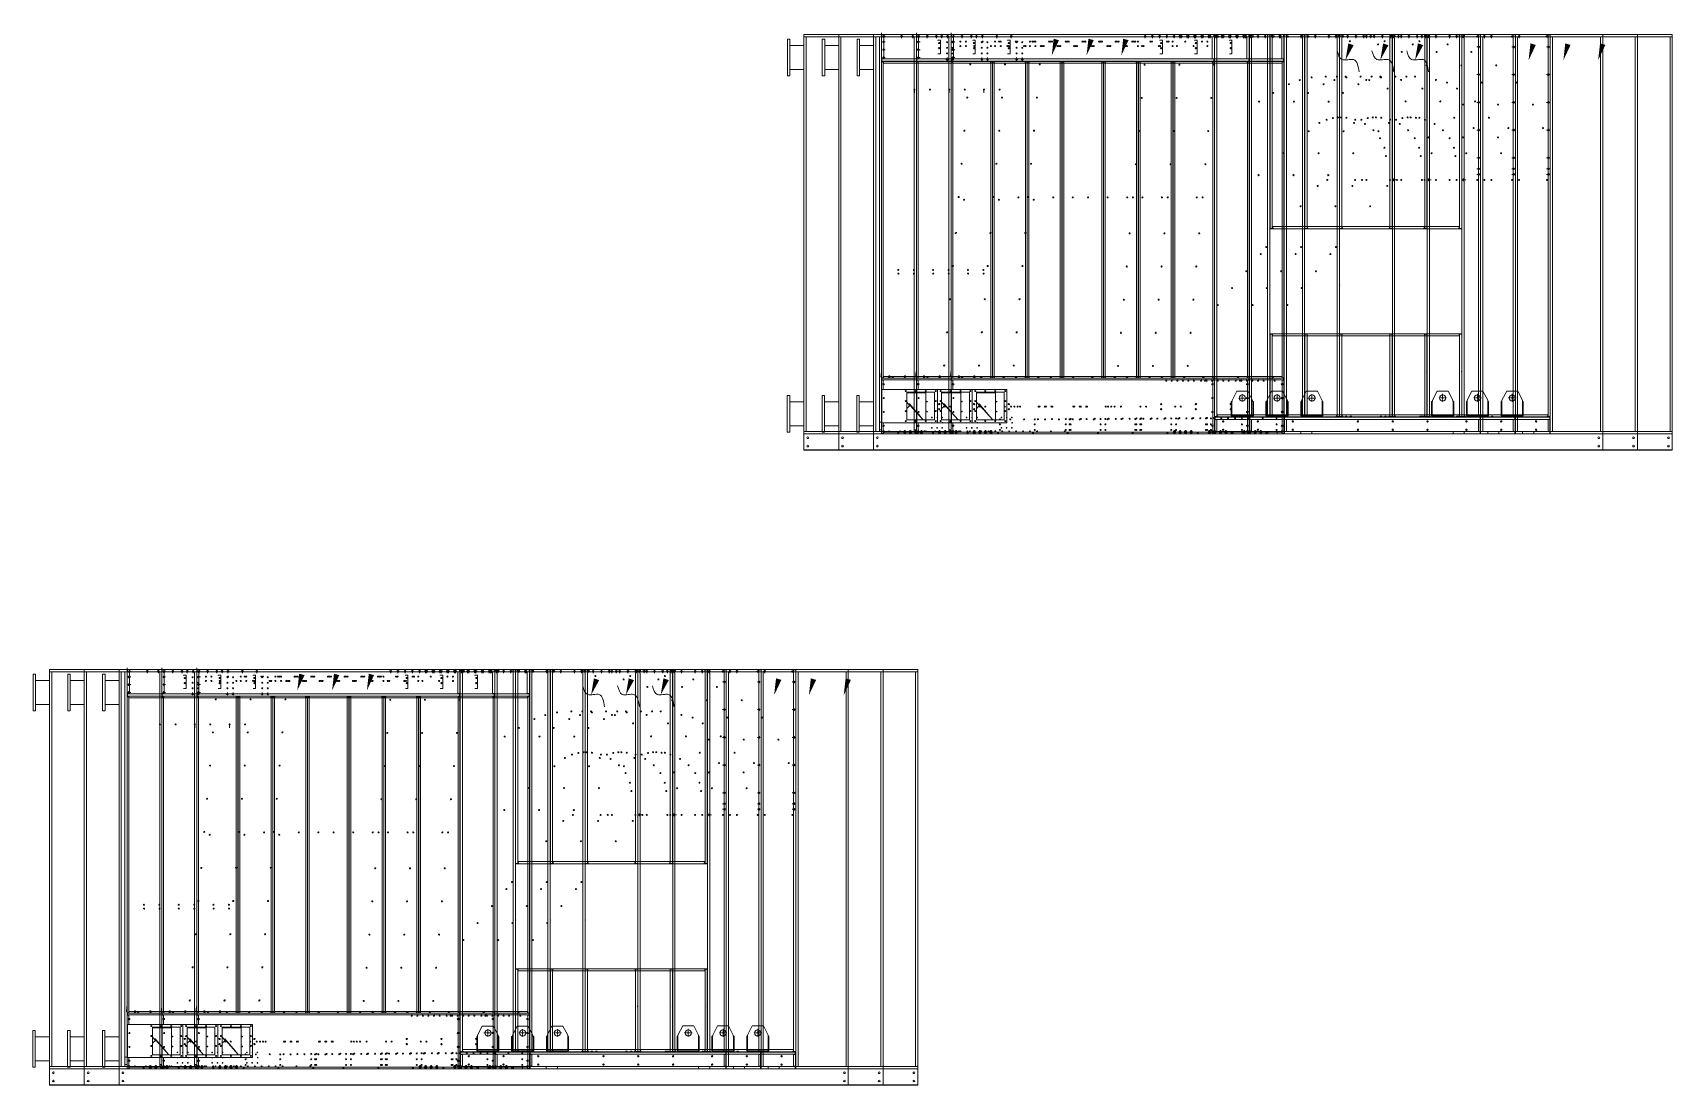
# Model space of a CAD drawing. Header units: millimetres. Extents: x -662642 to 33419, y -141169 to 23423.
# Drawn here: x -662642 to -647865, y -141169 to -131679 of the extents above.
import ezdxf

# ---------------------------------------------------------------- set-up
doc = ezdxf.new("R2010")
doc.units = ezdxf.units.MM
doc.linetypes.add('DASHDOT', pattern=[18.5, 12, -3, 0.5, -3])
doc.linetypes.add('DASHED', pattern=[15, 12, -3])
doc.layers.add('냉각탑_dim', color=1, linetype='Continuous')

# ---------------------------------------------------------------- blocks, each defined once
blk = doc.blocks.new('457536')
at = {"color": 7, "lineweight": 5}
for p, q in [((114592.520962, 89152.297332), (114550.020962, 89069.297332)), ((114692.520962, 89152.297332), (114592.520962, 89152.297332)), ((114735.020962, 89069.297332), (114692.520962, 89152.297332)), ((114542.520962, 89059.297332), (114542.520962, 88929.797332)), ((114742.520962, 88929.797332), (114742.520962, 89059.297332)), ((114550.020962, 88922.297332), (114735.020962, 88922.297332))]:
    blk.add_line(p, q, dxfattribs=at)
at = {"color": 7, "linetype": 'DASHDOT', "lineweight": 5}
for p, q in [((114642.520962, 89126.047332), (114642.520962, 89054.547332)), ((114678.270962, 89090.297332), (114606.770962, 89090.297332))]:
    blk.add_line(p, q, dxfattribs=at)
at = {"color": 7, "lineweight": 5, "ltscale": 0.09375}
for p, q in [((114542.520962, 89059.297332), (114550.020962, 89059.297332)), ((114742.520962, 89059.297332), (114735.020962, 89059.297332)), ((114550.020962, 88929.797332), (114542.520962, 88929.797332)), ((114550.020962, 88922.297332), (114550.020962, 88929.797332)), ((114735.020962, 88929.797332), (114742.520962, 88929.797332)), ((114735.020962, 88922.297332), (114735.020962, 88929.797332))]:
    blk.add_line(p, q, dxfattribs=at)
at = {"color": 7, "linetype": 'DASHED', "lineweight": 5}
for p, q in [((114548.520962, 89059.297332), (114548.520962, 88929.797332)), ((114736.520962, 88929.797332), (114736.520962, 89059.297332)), ((114550.020962, 88928.297332), (114735.020962, 88928.297332))]:
    blk.add_line(p, q, dxfattribs=at)
at = {"color": 7, "lineweight": 5, "ltscale": 0.125}
for p, q in [((114550.020962, 89059.297332), (114550.020962, 89069.297332)), ((114735.020962, 89069.297332), (114735.020962, 89059.297332))]:
    blk.add_line(p, q, dxfattribs=at)
at = {"color": 7, "linetype": 'DASHED', "lineweight": 5, "ltscale": 0.075}
for p, q in [((114558.520962, 88928.297332), (114558.520962, 88922.297332)), ((114576.520962, 88928.297332), (114576.520962, 88922.297332)), ((114608.520962, 88928.297332), (114608.520962, 88922.297332)), ((114626.520962, 88928.297332), (114626.520962, 88922.297332)), ((114658.520962, 88928.297332), (114658.520962, 88922.297332)), ((114676.520962, 88928.297332), (114676.520962, 88922.297332)), ((114708.520962, 88928.297332), (114708.520962, 88922.297332)), ((114726.520962, 88928.297332), (114726.520962, 88922.297332))]:
    blk.add_line(p, q, dxfattribs=at)
at = {"color": 7, "lineweight": 5}
blk.add_circle((114642.520962, 89090.297332), 27.5, dxfattribs=at)
blk = doc.blocks.new('1')
at = {"lineweight": 20}
for p, q in [((12103, 12709), (11403, 12709)), ((11403, 12709), (11403, 9109)), ((12103, 12705), (12103, 12725)), ((12103, 12709), (12103, 9109)), ((12106, 12709), (12103, 12709)), ((17499, 12709), (18603, 12709)), ((17503, 12705), (17503, 12709)), ((18603, 12709), (18603, 9109)), ((12103, 12689), (11403, 12689)), ((11423, 12689), (11423, 9129)), ((17503, 12689), (18603, 12689)), ((18583, 12689), (18583, 9129)), ((11403, 9129), (12103, 9129)), ((11403, 9109), (12103, 9109)), ((12103, 9109), (12103, 9112)), ((12103, 9109), (12106, 9109)), ((17503, 9109), (12603, 9109)), ((18603, 9129), (17503, 9129)), ((18603, 9109), (17503, 9109))]:
    blk.add_line(p, q, dxfattribs=at)
at = {"color": 7, "lineweight": 20}
for p, q in [((15099, 12709), (12106, 12709)), ((15127, 12709), (15581, 12709)), ((15627, 12709), (16683, 12709)), ((16729, 12709), (17481, 12709)), ((11255, 12337), (11255, 12667)), ((11277, 12667), (11255, 12667)), ((11277, 12667), (11277, 12337)), ((11403, 12610), (11277, 12610)), ((12083, 12689), (12083, 9129)), ((12103, 12707), (12103, 9212)), ((12103, 12687), (12103, 12491)), ((12123, 12652), (12123, 12679)), ((12123, 12582), (12123, 12632)), ((12123, 12512), (12123, 12562)), ((12134, 12689), (12274, 12689)), ((12294, 12689), (12375, 12689)), ((12395, 12689), (12505, 12689)), ((12525, 12689), (12635, 12689)), ((12611, 12657), (12634, 12657)), ((12634, 12657), (12634, 12536)), ((12655, 12689), (14469, 12689)), ((14489, 12689), (14534, 12689)), ((14554, 12689), (14599, 12689)), ((14611, 12657), (14634, 12657)), ((14619, 12689), (14664, 12689)), ((14634, 12657), (14634, 12536)), ((14684, 12689), (14729, 12689)), ((14749, 12689), (14794, 12689)), ((14814, 12689), (14859, 12689)), ((14879, 12689), (14924, 12689)), ((14944, 12689), (14989, 12689)), ((15009, 12689), (15054, 12689)), ((15074, 12689), (15099, 12689)), ((15083, 12687), (15083, 12491)), ((15103, 12491), (15103, 12687)), ((15105, 9264), (15105, 12705)), ((15125, 12705), (15125, 9264)), ((15145, 12689), (15375, 12689)), ((15395, 12689), (15581, 12689)), ((15583, 9264), (15583, 12705)), ((15603, 12705), (15603, 9264)), ((15605, 10960), (15605, 12705)), ((15625, 12705), (15625, 10960)), ((15645, 12689), (15875, 12689)), ((15895, 12689), (16125, 12689)), ((16145, 12689), (16219, 12689)), ((16239, 12689), (16294, 12689)), ((16314, 12689), (16369, 12689)), ((16389, 12689), (16463, 12689)), ((16483, 12689), (16683, 12689)), ((16685, 10960), (16685, 12705)), ((16705, 12705), (16705, 10960)), ((16707, 9264), (16707, 12705)), ((16727, 11410), (16727, 12680)), ((16732, 12689), (16963, 12689)), ((16983, 12689), (17213, 12689)), ((17233, 12689), (17464, 12689)), ((17483, 12705), (17483, 12607)), ((17483, 12587), (17483, 12357)), ((17503, 12705), (17503, 9264)), ((17523, 12689), (17523, 9129)), ((12103, 12463), (12103, 9614)), ((12683, 12489), (12106, 12489)), ((12106, 12469), (15099, 12469)), ((12118, 9614), (12118, 12463)), ((12119, 12467), (13085, 12467)), ((13085, 12452), (12119, 12452)), ((12634, 12536), (12611, 12536)), ((12734, 12489), (12703, 12489)), ((15099, 12489), (12754, 12489)), ((13087, 12463), (13087, 9614)), ((13102, 9614), (13102, 12463)), ((13103, 12463), (13103, 9614)), ((13118, 9614), (13118, 12463)), ((13120, 12467), (14085, 12467)), ((14085, 12452), (13120, 12452)), ((14087, 12463), (14087, 9614)), ((14102, 9614), (14102, 12463)), ((14104, 12463), (14104, 9614)), ((14119, 9614), (14119, 12463)), ((14120, 12467), (15086, 12467)), ((15086, 12452), (14120, 12452)), ((14634, 12536), (14611, 12536)), ((15088, 12463), (15088, 9614)), ((15103, 9614), (15103, 12463)), ((11277, 12337), (11255, 12337)), ((11403, 12393), (11277, 12393)), ((17483, 12337), (17483, 12107)), ((17483, 12087), (17483, 11857)), ((17483, 11837), (17483, 11607)), ((17483, 11587), (17483, 11508)), ((16727, 9264), (16727, 11386)), ((17483, 11488), (17483, 11458)), ((17483, 11438), (17483, 9264)), ((16685, 10977), (15627, 10977)), ((16689, 10957), (15633, 10957)), ((15605, 9264), (15605, 10007)), ((15625, 10007), (15625, 9264)), ((15627, 10011), (16683, 10011)), ((16683, 9991), (15627, 9991)), ((16685, 9264), (16685, 10007)), ((16705, 10007), (16705, 9264)), ((12096, 9621), (12101, 9671)), ((12098, 9621), (12103, 9671)), ((15099, 9609), (12106, 9609)), ((12119, 9626), (12163, 9626)), ((12119, 9611), (12196, 9611)), ((12183, 9626), (12303, 9626)), ((12209, 9611), (12995, 9611)), ((12323, 9626), (13085, 9626)), ((13008, 9611), (13085, 9611)), ((14085, 9626), (13120, 9626)), ((13120, 9611), (13196, 9611)), ((13210, 9611), (13995, 9611)), ((14009, 9611), (14085, 9611)), ((15086, 9626), (14120, 9626)), ((14120, 9611), (14197, 9611)), ((14210, 9611), (14996, 9611)), ((15009, 9611), (15086, 9611)), ((12103, 9112), (12103, 9592)), ((14661, 9594), (12106, 9594)), ((12106, 9209), (12106, 9509)), ((12606, 9509), (12106, 9509)), ((12118, 9564), (12118, 9592)), ((12118, 9509), (12118, 9547)), ((12331, 9484), (12581, 9484)), ((12331, 9484), (12331, 9234)), ((12331, 9479), (12503, 9479)), ((12503, 9234), (12503, 9479)), ((12581, 9234), (12581, 9484)), ((12606, 9509), (12606, 9209)), ((14711, 9594), (14676, 9594)), ((14761, 9594), (14726, 9594)), ((14811, 9594), (14776, 9594)), ((14861, 9594), (14826, 9594)), ((14911, 9594), (14876, 9594)), ((15011, 9594), (14926, 9594)), ((15099, 9594), (15026, 9594)), ((15088, 9564), (15088, 9592)), ((15088, 9439), (15088, 9547)), ((15103, 9112), (15103, 9592)), ((11253, 9124), (11253, 9454)), ((11275, 9454), (11253, 9454)), ((11275, 9454), (11275, 9124)), ((11403, 9397), (11275, 9397)), ((12331, 9394), (12359, 9362)), ((12359, 9363), (12335, 9341)), ((12452, 9265), (12353, 9378)), ((12453, 9266), (12355, 9379)), ((12479, 9234), (12362, 9365)), ((15088, 9314), (15088, 9422)), ((11403, 9180), (11275, 9180)), ((12083, 9213), (12083, 9146)), ((12106, 9209), (12606, 9209)), ((12118, 9139), (12118, 9172)), ((12331, 9234), (12581, 9234)), ((15088, 9189), (15088, 9297)), ((15088, 9139), (15088, 9172)), ((15105, 9239), (17503, 9239)), ((15105, 9131), (15105, 9237)), ((15108, 9237), (15108, 9131)), ((17498, 9259), (15109, 9259)), ((15109, 9239), (17498, 9239)), ((15125, 9131), (15125, 9237)), ((15127, 9281), (15581, 9281)), ((15574, 9261), (15134, 9261)), ((16295, 9260), (15145, 9260)), ((15627, 9281), (16683, 9281)), ((15970, 9261), (15634, 9261)), ((16326, 9261), (15984, 9261)), ((17463, 9260), (16313, 9260)), ((16676, 9261), (16340, 9261)), ((16729, 9281), (17481, 9281)), ((16972, 9261), (16736, 9261)), ((17224, 9261), (16986, 9261)), ((17474, 9261), (17238, 9261)), ((17483, 9237), (17483, 9131)), ((17499, 9131), (17499, 9237)), ((17503, 9237), (17503, 9131)), ((17503, 9131), (17503, 9237)), ((11275, 9124), (11253, 9124)), ((12246, 9109), (12120, 9109)), ((12299, 9124), (12130, 9124)), ((13139, 9107), (12152, 9107)), ((13146, 9109), (12259, 9109)), ((12349, 9124), (12324, 9124)), ((12399, 9124), (12374, 9124)), ((12449, 9124), (12424, 9124)), ((14731, 9124), (12474, 9124)), ((14046, 9109), (13159, 9109)), ((14946, 9109), (14059, 9109)), ((14781, 9124), (14756, 9124)), ((14831, 9124), (14806, 9124)), ((14881, 9124), (14856, 9124)), ((15075, 9124), (14906, 9124)), ((15086, 9109), (14959, 9109)), ((15254, 9129), (15105, 9129)), ((17503, 9109), (15105, 9109)), ((17498, 9129), (15109, 9129)), ((15109, 9109), (17498, 9109)), ((17254, 9129), (15354, 9129)), ((17503, 9129), (17354, 9129))]:
    blk.add_line(p, q, dxfattribs=at)
at = {"color": 7, "lineweight": 20, "ltscale": 0.0875}
for p, q in [((12106, 12709), (12106, 12705)), ((15099, 12709), (15099, 12705)), ((15127, 12709), (15127, 12705)), ((15581, 12709), (15581, 12705)), ((15627, 12709), (15627, 12705)), ((16683, 12709), (16683, 12705)), ((16729, 12709), (16729, 12705)), ((17481, 12709), (17481, 12705)), ((12103, 12687), (12106, 12687)), ((15103, 12687), (15099, 12687)), ((15105, 12705), (15108, 12705)), ((15603, 12705), (15599, 12705)), ((15605, 12705), (15608, 12705)), ((16705, 12705), (16701, 12705)), ((16707, 12705), (16710, 12705)), ((17503, 12705), (17499, 12705)), ((12103, 12491), (12106, 12491)), ((12106, 12469), (12106, 12472)), ((15103, 12491), (15099, 12491)), ((15099, 12469), (15099, 12472)), ((15605, 10960), (15608, 10960)), ((16705, 10960), (16701, 10960)), ((15605, 10007), (15608, 10007)), ((15627, 10011), (15627, 10007)), ((16683, 10011), (16683, 10007)), ((16705, 10007), (16701, 10007)), ((12106, 9609), (12106, 9605)), ((15099, 9609), (15099, 9605)), ((12103, 9592), (12106, 9592)), ((15103, 9592), (15099, 9592)), ((15105, 9264), (15108, 9264)), ((15603, 9264), (15599, 9264)), ((15605, 9264), (15608, 9264)), ((16705, 9264), (16701, 9264)), ((16707, 9264), (16710, 9264)), ((17503, 9264), (17499, 9264)), ((12103, 9112), (12106, 9112)), ((12120, 9109), (12120, 9112)), ((15086, 9109), (15086, 9112)), ((15103, 9112), (15099, 9112))]:
    blk.add_line(p, q, dxfattribs=at)
at = {"color": 7, "lineweight": 20, "ltscale": 0.4625}
for p, q in [((15108, 12709), (15127, 12709)), ((15581, 12709), (15599, 12709)), ((15608, 12709), (15627, 12709)), ((16683, 12709), (16701, 12709)), ((16710, 12709), (16729, 12709)), ((17481, 12709), (17499, 12709)), ((12103, 12705), (12103, 12687)), ((12105, 12687), (12105, 12705)), ((15101, 12705), (15101, 12687)), ((15103, 12687), (15103, 12705)), ((15127, 12707), (15108, 12707)), ((15599, 12707), (15581, 12707)), ((15627, 12707), (15608, 12707)), ((16701, 12707), (16683, 12707)), ((16729, 12707), (16710, 12707)), ((17499, 12707), (17481, 12707)), ((12103, 12491), (12103, 12472)), ((12105, 12472), (12105, 12491)), ((15101, 12491), (15101, 12472)), ((15103, 12472), (15103, 12491)), ((15608, 10011), (15627, 10011)), ((15627, 10009), (15608, 10009)), ((16683, 10011), (16701, 10011)), ((16701, 10009), (16683, 10009)), ((15104, 9633), (15104, 9614)), ((15104, 9633), (15104, 9614))]:
    blk.add_line(p, q, dxfattribs=at)
at = {"color": 7, "lineweight": 20, "ltscale": 0.05}
for p, q in [((15108, 12709), (15108, 12707)), ((15599, 12709), (15599, 12707)), ((15608, 12709), (15608, 12707)), ((16701, 12709), (16701, 12707)), ((16710, 12709), (16710, 12707)), ((17499, 12709), (17499, 12707)), ((12105, 12705), (12103, 12705)), ((15101, 12705), (15103, 12705)), ((15605, 12669), (15603, 12669)), ((15605, 12669), (15603, 12669)), ((16707, 12669), (16705, 12669)), ((16707, 12669), (16705, 12669)), ((12105, 12472), (12103, 12472)), ((12145, 12467), (12145, 12469)), ((12441, 12469), (12441, 12467)), ((12463, 12469), (12463, 12467)), ((12485, 12469), (12485, 12467)), ((12574, 12467), (12574, 12469)), ((12636, 12467), (12636, 12469)), ((12666, 12469), (12666, 12467)), ((12668, 12467), (12668, 12469)), ((12670, 12469), (12670, 12467)), ((12672, 12469), (12672, 12467)), ((12769, 12467), (12769, 12469)), ((12771, 12469), (12771, 12467)), ((14574, 12467), (14574, 12469)), ((15101, 12472), (15103, 12472)), ((16705, 11451), (16707, 11451)), ((16707, 11423), (16705, 11423)), ((16707, 11421), (16705, 11421)), ((16707, 11419), (16705, 11419)), ((16707, 11377), (16705, 11377)), ((16705, 11299), (16707, 11299)), ((16705, 11297), (16707, 11297)), ((16707, 11295), (16705, 11295)), ((16707, 11293), (16705, 11293)), ((15608, 10957), (15608, 10959)), ((15620, 10957), (15620, 10959)), ((15633, 10957), (15633, 10959)), ((16676, 10957), (16676, 10959)), ((16689, 10957), (16689, 10959)), ((16701, 10957), (16701, 10959)), ((15608, 10011), (15608, 10009)), ((16701, 10011), (16701, 10009)), ((12098, 9621), (12096, 9621)), ((12103, 9671), (12101, 9671)), ((12574, 9611), (12574, 9609)), ((14574, 9611), (14574, 9609)), ((12103, 9605), (12105, 9605)), ((15103, 9605), (15101, 9605)), ((15605, 9586), (15603, 9586)), ((15605, 9586), (15603, 9586)), ((15603, 9566), (15605, 9566)), ((15603, 9565), (15605, 9565)), ((16707, 9586), (16705, 9586)), ((16707, 9586), (16705, 9586)), ((16705, 9566), (16707, 9566)), ((16705, 9566), (16707, 9566)), ((16705, 9565), (16707, 9565)), ((15605, 9456), (15603, 9456)), ((15605, 9456), (15603, 9456)), ((15605, 9455), (15603, 9455)), ((15603, 9435), (15605, 9435)), ((16707, 9456), (16705, 9456)), ((16707, 9456), (16705, 9456)), ((16707, 9455), (16705, 9455)), ((16705, 9435), (16707, 9435)), ((15105, 9237), (15105, 9239)), ((15108, 9261), (15108, 9263)), ((15108, 9237), (15108, 9239)), ((15108, 9237), (15108, 9239)), ((15120, 9261), (15120, 9263)), ((15588, 9261), (15588, 9263)), ((15599, 9261), (15599, 9263)), ((15608, 9261), (15608, 9263)), ((15620, 9261), (15620, 9263)), ((16690, 9261), (16690, 9263)), ((16701, 9261), (16701, 9263)), ((16710, 9261), (16710, 9263)), ((16722, 9261), (16722, 9263)), ((17488, 9261), (17488, 9263)), ((17499, 9261), (17499, 9263)), ((17499, 9239), (17499, 9237)), ((17503, 9237), (17503, 9239)), ((12106, 9109), (12106, 9111)), ((12149, 9107), (12151, 9107)), ((12246, 9109), (12246, 9111)), ((12259, 9109), (12259, 9111)), ((13143, 9107), (13141, 9107)), ((13146, 9109), (13146, 9111)), ((13159, 9109), (13159, 9111)), ((14046, 9109), (14046, 9111)), ((14059, 9109), (14059, 9111)), ((14946, 9109), (14946, 9111)), ((14959, 9109), (14959, 9111)), ((15099, 9109), (15099, 9111)), ((15105, 9129), (15105, 9131)), ((15108, 9129), (15108, 9131)), ((15108, 9129), (15108, 9131)), ((17499, 9131), (17499, 9129)), ((17503, 9129), (17503, 9131))]:
    blk.add_line(p, q, dxfattribs=at)
at = {"color": 7, "lineweight": 20, "ltscale": 0.224999}
for p, q in [((15608, 12709), (15599, 12709)), ((16710, 12709), (16701, 12709))]:
    blk.add_line(p, q, dxfattribs=at)
at = {"color": 7, "lineweight": 20, "ltscale": 0.0375}
for p, q in [((12105, 12705), (12106, 12705)), ((15101, 12705), (15099, 12705)), ((15108, 12707), (15108, 12705)), ((15599, 12707), (15599, 12705)), ((15608, 12705), (15608, 12707)), ((16701, 12705), (16701, 12707)), ((16710, 12707), (16710, 12705)), ((17499, 12707), (17499, 12705)), ((12105, 12472), (12106, 12472)), ((12106, 12465), (12106, 12463)), ((13098, 12465), (13098, 12463)), ((13106, 12465), (13106, 12463)), ((14099, 12465), (14099, 12463)), ((14107, 12465), (14107, 12463)), ((15101, 12472), (15099, 12472)), ((15099, 12465), (15099, 12463)), ((13103, 11262), (13102, 11262)), ((14104, 11262), (14102, 11262)), ((13103, 11218), (13102, 11218)), ((13103, 11201), (13102, 11201)), ((14104, 11218), (14102, 11218)), ((14104, 11201), (14102, 11201)), ((15608, 10960), (15608, 10959)), ((16701, 10960), (16701, 10959)), ((15608, 10009), (15608, 10007)), ((16701, 10009), (16701, 10007)), ((12106, 9612), (12106, 9614)), ((13098, 9612), (13098, 9614)), ((13106, 9612), (13106, 9614)), ((14099, 9612), (14099, 9614)), ((14107, 9612), (14107, 9614)), ((15099, 9612), (15099, 9614)), ((12105, 9605), (12106, 9605)), ((15101, 9605), (15099, 9605)), ((12352, 9377), (12353, 9378)), ((12353, 9378), (12355, 9379)), ((12452, 9265), (12453, 9266)), ((15108, 9263), (15108, 9264)), ((15108, 9237), (15109, 9237)), ((15599, 9263), (15599, 9264)), ((15608, 9263), (15608, 9264)), ((16701, 9263), (16701, 9264)), ((16710, 9263), (16710, 9264)), ((17499, 9237), (17498, 9237)), ((17499, 9263), (17499, 9264)), ((12106, 9111), (12106, 9112)), ((15099, 9111), (15099, 9112))]:
    blk.add_line(p, q, dxfattribs=at)
at = {"color": 7, "lineweight": 20, "ltscale": 0.4125}
for p, q in [((12106, 12705), (12106, 12689)), ((15099, 12687), (15083, 12687)), ((15099, 12689), (15099, 12705)), ((15108, 12705), (15125, 12705)), ((15581, 12705), (15581, 12689)), ((15583, 12705), (15599, 12705)), ((15608, 12705), (15625, 12705)), ((16683, 12705), (16683, 12689)), ((16685, 12705), (16701, 12705)), ((16710, 12705), (16727, 12705)), ((17483, 12705), (17499, 12705)), ((12106, 12491), (12123, 12491)), ((12106, 12489), (12106, 12472)), ((15083, 12491), (15099, 12491)), ((15099, 12472), (15099, 12489)), ((15625, 10960), (15608, 10960)), ((16701, 10960), (16685, 10960)), ((15608, 10007), (15625, 10007)), ((15627, 9991), (15627, 10007)), ((16683, 10007), (16683, 9991)), ((16685, 10007), (16701, 10007)), ((15125, 9264), (15108, 9264)), ((15599, 9264), (15583, 9264)), ((15625, 9264), (15608, 9264)), ((16701, 9264), (16685, 9264)), ((16727, 9264), (16710, 9264)), ((17499, 9264), (17483, 9264))]:
    blk.add_line(p, q, dxfattribs=at)
at = {"color": 7, "lineweight": 20, "ltscale": 0.1875}
blk.add_line((12106, 12689), (12114, 12689), dxfattribs=at)
at = {"color": 7, "lineweight": 20, "ltscale": 0.192551}
blk.add_line((12114, 12687), (12106, 12687), dxfattribs=at)
at = {"color": 7, "linetype": 'DASHDOT', "lineweight": 20}
for p, q in [((12136, 12642), (12110, 12642)), ((12136, 12572), (12110, 12572)), ((12137, 12689), (12111, 12689)), ((12123, 12655), (12123, 12629)), ((12123, 12585), (12123, 12559)), ((12124, 12702), (12124, 12676)), ((12297, 12689), (12271, 12689)), ((12284, 12702), (12284, 12676)), ((12398, 12689), (12372, 12689)), ((12385, 12702), (12385, 12676)), ((12528, 12689), (12502, 12689)), ((12515, 12702), (12515, 12676)), ((12658, 12689), (12632, 12689)), ((12645, 12702), (12645, 12676)), ((14492, 12689), (14466, 12689)), ((14479, 12702), (14479, 12676)), ((14557, 12689), (14531, 12689)), ((14544, 12702), (14544, 12676)), ((14622, 12689), (14596, 12689)), ((14609, 12702), (14609, 12676)), ((14687, 12689), (14661, 12689)), ((14674, 12702), (14674, 12676)), ((14752, 12689), (14726, 12689)), ((14739, 12702), (14739, 12676)), ((14817, 12689), (14791, 12689)), ((14804, 12702), (14804, 12676)), ((14882, 12689), (14856, 12689)), ((14869, 12702), (14869, 12676)), ((14947, 12689), (14921, 12689)), ((14934, 12702), (14934, 12676)), ((15012, 12689), (14986, 12689)), ((14999, 12702), (14999, 12676)), ((15077, 12689), (15051, 12689)), ((15064, 12702), (15064, 12676)), ((15398, 12689), (15372, 12689)), ((15385, 12702), (15385, 12676)), ((15898, 12689), (15872, 12689)), ((15885, 12702), (15885, 12676)), ((16148, 12689), (16122, 12689)), ((16135, 12702), (16135, 12676)), ((16242, 12689), (16216, 12689)), ((16229, 12702), (16229, 12676)), ((16317, 12689), (16291, 12689)), ((16304, 12702), (16304, 12676)), ((16392, 12689), (16366, 12689)), ((16379, 12702), (16379, 12676)), ((16486, 12689), (16460, 12689)), ((16473, 12702), (16473, 12676)), ((16734, 12689), (16711, 12689)), ((16723, 12700), (16723, 12677)), ((16986, 12689), (16960, 12689)), ((16973, 12702), (16973, 12676)), ((17236, 12689), (17210, 12689)), ((17223, 12702), (17223, 12676)), ((17496, 12597), (17470, 12597)), ((17483, 12610), (17483, 12584)), ((12136, 12502), (12110, 12502)), ((12123, 12515), (12123, 12489)), ((12706, 12489), (12680, 12489)), ((12693, 12502), (12693, 12476)), ((12757, 12489), (12731, 12489)), ((12744, 12502), (12744, 12476)), ((17496, 12347), (17470, 12347)), ((17483, 12360), (17483, 12334)), ((17496, 12097), (17470, 12097)), ((17483, 12110), (17483, 12084)), ((17496, 11847), (17470, 11847)), ((17483, 11860), (17483, 11834)), ((17496, 11597), (17470, 11597)), ((17483, 11610), (17483, 11584)), ((16742, 11398), (16711, 11398)), ((16727, 11413), (16727, 11382)), ((17496, 11498), (17470, 11498)), ((17496, 11448), (17470, 11448)), ((17483, 11511), (17483, 11485)), ((17483, 11461), (17483, 11435)), ((12323, 9130), (12300, 9130)), ((12312, 9141), (12312, 9118)), ((12373, 9130), (12350, 9130)), ((12362, 9141), (12362, 9118)), ((12423, 9130), (12400, 9130)), ((12412, 9141), (12412, 9118)), ((12473, 9130), (12450, 9130)), ((12462, 9141), (12462, 9118)), ((14755, 9130), (14732, 9130)), ((14744, 9141), (14744, 9118)), ((14805, 9130), (14782, 9130)), ((14794, 9141), (14794, 9118)), ((14855, 9130), (14832, 9130)), ((14844, 9141), (14844, 9118)), ((14905, 9130), (14882, 9130)), ((14894, 9141), (14894, 9118))]:
    blk.add_line(p, q, dxfattribs=at)
at = {"color": 7, "linetype": 'DASHDOT', "lineweight": 20, "ltscale": 0.292499}
for p, q in [((12389, 12689), (12378, 12689)), ((12519, 12689), (12508, 12689)), ((12649, 12689), (12638, 12689)), ((12698, 12639), (12687, 12639)), ((12698, 12589), (12687, 12589)), ((12750, 12639), (12738, 12639)), ((12750, 12589), (12738, 12589)), ((12818, 12645), (12807, 12645)), ((12818, 12605), (12807, 12605)), ((12868, 12645), (12857, 12645)), ((12868, 12605), (12857, 12605)), ((12943, 12605), (12932, 12605)), ((13018, 12645), (13007, 12645)), ((13093, 12605), (13082, 12605)), ((13168, 12645), (13157, 12645)), ((13243, 12605), (13232, 12605)), ((13318, 12645), (13307, 12645)), ((13393, 12605), (13382, 12605)), ((13468, 12645), (13457, 12645)), ((13543, 12605), (13532, 12605)), ((13618, 12645), (13607, 12645)), ((13693, 12605), (13682, 12605)), ((13768, 12645), (13757, 12645)), ((13843, 12605), (13832, 12605)), ((13918, 12645), (13907, 12645)), ((13993, 12605), (13982, 12605)), ((14068, 12645), (14057, 12645)), ((16584, 12619), (16572, 12619)), ((16578, 12625), (16578, 12613)), ((17478, 12689), (17467, 12689)), ((12698, 12539), (12687, 12539)), ((12750, 12539), (12738, 12539)), ((12908, 12439), (12896, 12439)), ((12902, 12445), (12902, 12434)), ((14474, 12442), (14474, 12430)), ((16798, 12552), (16787, 12552)), ((16792, 12558), (16792, 12546)), ((17022, 12431), (17011, 12431)), ((17016, 12437), (17016, 12425)), ((15774, 12267), (15774, 12255)), ((15872, 12304), (15872, 12292)), ((15979, 12328), (15979, 12316)), ((16107, 12336), (16107, 12324)), ((16212, 12330), (16201, 12330)), ((16207, 12336), (16207, 12324)), ((16291, 12330), (16279, 12330)), ((16285, 12336), (16285, 12324)), ((16478, 12299), (16466, 12299)), ((16472, 12305), (16472, 12293)), ((17206, 12275), (17194, 12275)), ((17200, 12280), (17200, 12269)), ((12404, 12213), (12393, 12213)), ((12544, 12213), (12533, 12213)), ((12882, 12141), (12870, 12141)), ((12876, 12146), (12876, 12135)), ((14448, 12143), (14448, 12131)), ((15634, 12188), (15634, 12176)), ((16670, 12222), (16659, 12222)), ((17353, 12077), (17341, 12077)), ((12856, 11842), (12844, 11842)), ((14421, 11844), (14421, 11832)), ((15954, 11843), (15954, 11831)), ((16055, 11912), (16043, 11912)), ((16049, 11917), (16049, 11906)), ((16114, 11947), (16114, 11935)), ((16171, 11962), (16171, 11950)), ((16222, 11962), (16211, 11962)), ((16217, 11968), (16217, 11956)), ((16251, 11962), (16239, 11962)), ((16245, 11968), (16245, 11956)), ((16293, 11964), (16293, 11952)), ((16460, 11909), (16460, 11897)), ((16536, 11852), (16536, 11840)), ((16957, 11958), (16945, 11958)), ((16951, 11964), (16951, 11952)), ((17444, 11865), (17433, 11865)), ((17439, 11871), (17439, 11859)), ((16596, 11779), (16596, 11768)), ((16641, 11688), (16629, 11688)), ((16635, 11694), (16635, 11683)), ((17038, 11781), (17026, 11781)), ((17032, 11787), (17032, 11775)), ((12830, 11543), (12818, 11543)), ((14401, 11539), (14389, 11539)), ((14395, 11545), (14395, 11533)), ((15728, 11645), (15728, 11633)), ((16655, 11613), (16643, 11613)), ((17066, 11638), (17054, 11638)), ((16376, 11398), (16365, 11398)), ((16478, 11398), (16467, 11398)), ((16728, 11398), (16717, 11398)), ((16978, 11398), (16967, 11398)), ((17228, 11398), (17217, 11398)), ((17478, 11398), (17467, 11398)), ((12803, 11244), (12792, 11244)), ((13337, 11246), (13337, 11234)), ((13827, 11246), (13827, 11234)), ((14317, 11246), (14317, 11234)), ((14375, 11240), (14363, 11240)), ((14369, 11246), (14369, 11234)), ((12853, 11219), (12841, 11219)), ((12847, 11225), (12847, 11213)), ((15880, 11165), (15880, 11154)), ((12771, 10925), (12771, 10914)), ((15571, 10798), (15571, 10786)), ((15521, 10734), (15521, 10723)), ((12260, 10587), (12248, 10587)), ((12260, 10553), (12249, 10553)), ((12254, 10592), (12254, 10581)), ((12255, 10558), (12255, 10547)), ((12400, 10587), (12388, 10587)), ((12400, 10553), (12389, 10553)), ((12394, 10592), (12394, 10581)), ((12395, 10558), (12395, 10547)), ((12745, 10626), (12745, 10615)), ((14313, 10623), (14313, 10611)), ((15262, 10428), (15262, 10416)), ((12719, 10328), (12719, 10316)), ((14287, 10324), (14287, 10312)), ((12178, 9627), (12167, 9627)), ((12173, 9632), (12173, 9621)), ((12318, 9627), (12307, 9627)), ((12313, 9632), (12313, 9621)), ((14235, 9726), (14235, 9715)), ((16710, 9670), (16699, 9670)), ((12128, 9556), (12117, 9556)), ((12326, 9494), (12315, 9494)), ((12416, 9494), (12405, 9494)), ((12506, 9494), (12495, 9494)), ((12596, 9494), (12585, 9494)), ((12128, 9431), (12117, 9431)), ((12326, 9404), (12315, 9404)), ((12326, 9314), (12315, 9314)), ((12596, 9404), (12585, 9404)), ((12596, 9314), (12585, 9314)), ((12679, 9354), (12668, 9354)), ((12729, 9354), (12718, 9354)), ((13218, 9354), (13207, 9354)), ((13276, 9354), (13265, 9354)), ((13334, 9354), (13323, 9354)), ((13523, 9354), (13512, 9354)), ((13581, 9354), (13570, 9354)), ((13639, 9354), (13628, 9354)), ((14128, 9354), (14117, 9354)), ((12128, 9306), (12117, 9306)), ((12128, 9181), (12117, 9181)), ((12326, 9224), (12315, 9224)), ((12416, 9224), (12405, 9224)), ((12506, 9224), (12495, 9224)), ((12596, 9224), (12585, 9224)), ((13176, 9238), (13164, 9238)), ((13176, 9194), (13164, 9194)), ((13269, 9238), (13257, 9238)), ((13394, 9239), (13382, 9239)), ((13519, 9240), (13507, 9240)), ((13644, 9241), (13632, 9241)), ((13769, 9242), (13757, 9242)), ((13769, 9194), (13757, 9194)), ((13813, 9243), (13801, 9243)), ((13813, 9194), (13801, 9194)), ((13906, 9243), (13894, 9243)), ((14031, 9244), (14019, 9244)), ((12128, 9131), (12117, 9131)), ((12177, 9130), (12166, 9130)), ((12277, 9130), (12266, 9130)), ((12507, 9130), (12496, 9130)), ((12632, 9130), (12621, 9130)), ((12757, 9130), (12746, 9130)), ((12882, 9130), (12871, 9130)), ((13007, 9130), (12996, 9130)), ((13132, 9130), (13121, 9130)), ((13176, 9144), (13164, 9144)), ((13769, 9144), (13757, 9144)), ((13813, 9144), (13801, 9144))]:
    blk.add_line(p, q, dxfattribs=at)
at = {"color": 7, "linetype": 'DASHDOT', "lineweight": 20, "ltscale": 0.292505}
for p, q in [((12384, 12694), (12384, 12683)), ((12514, 12694), (12514, 12683)), ((12644, 12694), (12644, 12683)), ((12693, 12644), (12693, 12633)), ((12693, 12594), (12693, 12583)), ((12744, 12644), (12744, 12633)), ((12744, 12594), (12744, 12583)), ((12813, 12650), (12813, 12639)), ((12813, 12610), (12813, 12599)), ((12863, 12650), (12863, 12639)), ((12863, 12610), (12863, 12599)), ((12938, 12610), (12938, 12599)), ((13013, 12650), (13013, 12639)), ((13088, 12610), (13088, 12599)), ((13163, 12650), (13163, 12639)), ((13238, 12610), (13238, 12599)), ((13313, 12650), (13313, 12639)), ((13388, 12610), (13388, 12599)), ((13463, 12650), (13463, 12639)), ((13538, 12610), (13538, 12599)), ((13613, 12650), (13613, 12639)), ((13688, 12610), (13688, 12599)), ((13763, 12650), (13763, 12639)), ((13838, 12610), (13838, 12599)), ((13913, 12650), (13913, 12639)), ((13988, 12610), (13988, 12599)), ((14063, 12650), (14063, 12639)), ((14138, 12610), (14138, 12599)), ((14213, 12650), (14213, 12639)), ((14288, 12610), (14288, 12599)), ((14363, 12650), (14363, 12639)), ((14413, 12650), (14413, 12639)), ((14413, 12610), (14413, 12599)), ((15135, 12694), (15135, 12683)), ((15635, 12694), (15635, 12683)), ((16324, 12654), (16324, 12643)), ((17473, 12694), (17473, 12683)), ((12693, 12544), (12693, 12533)), ((12744, 12544), (12744, 12533)), ((12399, 12219), (12399, 12207)), ((12539, 12219), (12539, 12207)), ((16664, 12228), (16664, 12216)), ((16826, 12112), (16826, 12100)), ((17347, 12083), (17347, 12071)), ((12850, 11848), (12850, 11836)), ((16373, 11947), (16373, 11935)), ((12824, 11549), (12824, 11537)), ((16649, 11618), (16649, 11607)), ((17060, 11643), (17060, 11632)), ((16121, 11403), (16121, 11392)), ((16371, 11403), (16371, 11392)), ((16473, 11403), (16473, 11392)), ((16723, 11403), (16723, 11392)), ((16973, 11403), (16973, 11392)), ((17223, 11403), (17223, 11392)), ((17473, 11403), (17473, 11392)), ((12798, 11250), (12798, 11238)), ((16034, 11349), (16034, 11338)), ((12777, 10919), (12765, 10919)), ((12751, 10621), (12739, 10621)), ((12725, 10322), (12713, 10322)), ((12699, 10023), (12687, 10023)), ((12673, 9724), (12661, 9724))]:
    blk.add_line(p, q, dxfattribs=at)
at = {"color": 7, "lineweight": 20, "ltscale": 0.023431}
for p, q in [((12611, 12656), (12611, 12657)), ((14611, 12656), (14611, 12657))]:
    blk.add_line(p, q, dxfattribs=at)
at = {"color": 7, "linetype": 'DASHDOT', "lineweight": 20, "ltscale": 0.357501}
for p, q in [((12630, 12632), (12615, 12632)), ((12630, 12586), (12615, 12586))]:
    blk.add_line(p, q, dxfattribs=at)
at = {"color": 7, "linetype": 'DASHDOT', "lineweight": 20, "ltscale": 0.357495}
for p, q in [((12623, 12639), (12623, 12624)), ((12623, 12593), (12623, 12578)), ((14623, 12639), (14623, 12624)), ((14623, 12593), (14623, 12578))]:
    blk.add_line(p, q, dxfattribs=at)
at = {"color": 7, "lineweight": 20, "ltscale": 0.053766}
for p, q in [((12691, 12591), (12694, 12591)), ((12743, 12591), (12745, 12591))]:
    blk.add_line(p, q, dxfattribs=at)
at = {"color": 7, "linetype": 'DASHDOT', "lineweight": 20, "ltscale": 0.2925}
for p, q in [((14143, 12605), (14132, 12605)), ((14218, 12645), (14207, 12645)), ((14293, 12605), (14282, 12605)), ((14368, 12645), (14357, 12645)), ((14418, 12645), (14407, 12645)), ((14418, 12605), (14407, 12605)), ((15140, 12689), (15129, 12689)), ((15640, 12689), (15629, 12689)), ((14480, 12436), (14468, 12436)), ((15878, 12298), (15866, 12298)), ((15985, 12322), (15973, 12322)), ((16112, 12330), (16101, 12330)), ((14453, 12137), (14442, 12137)), ((15640, 12182), (15628, 12182)), ((15780, 12261), (15768, 12261)), ((14427, 11838), (14416, 11838)), ((15959, 11837), (15948, 11837)), ((16119, 11941), (16108, 11941)), ((16177, 11956), (16165, 11956)), ((15734, 11639), (15722, 11639)), ((16126, 11398), (16115, 11398)), ((14323, 11240), (14311, 11240)), ((16040, 11344), (16028, 11344)), ((15886, 11160), (15874, 11160)), ((14345, 10916), (14333, 10916)), ((15577, 10792), (15565, 10792)), ((15527, 10729), (15516, 10729)), ((14319, 10617), (14307, 10617)), ((15397, 10575), (15385, 10575)), ((15268, 10422), (15256, 10422)), ((14293, 10318), (14281, 10318)), ((15140, 10269), (15128, 10269)), ((12693, 10029), (12693, 10017)), ((14267, 10019), (14255, 10019)), ((14261, 10025), (14261, 10014)), ((12667, 9730), (12667, 9718)), ((14240, 9721), (14229, 9721)), ((16704, 9675), (16704, 9664)), ((12123, 9561), (12123, 9550)), ((12321, 9499), (12321, 9488)), ((12411, 9499), (12411, 9488)), ((12501, 9499), (12501, 9488)), ((12591, 9499), (12591, 9488)), ((14674, 9587), (14663, 9587)), ((14669, 9592), (14669, 9581)), ((14724, 9587), (14713, 9587)), ((14719, 9592), (14719, 9581)), ((14774, 9587), (14763, 9587)), ((14769, 9592), (14769, 9581)), ((14824, 9587), (14813, 9587)), ((14819, 9592), (14819, 9581)), ((14874, 9587), (14863, 9587)), ((14869, 9592), (14869, 9581)), ((14924, 9587), (14913, 9587)), ((14919, 9592), (14919, 9581)), ((15024, 9587), (15013, 9587)), ((15019, 9592), (15019, 9581)), ((15088, 9556), (15077, 9556)), ((15083, 9561), (15083, 9550)), ((12123, 9436), (12123, 9425)), ((12123, 9311), (12123, 9300)), ((12321, 9409), (12321, 9398)), ((12321, 9319), (12321, 9308)), ((12591, 9409), (12591, 9398)), ((12591, 9319), (12591, 9308)), ((12674, 9359), (12674, 9348)), ((12724, 9359), (12724, 9348)), ((13213, 9359), (13213, 9348)), ((13271, 9359), (13271, 9348)), ((13329, 9359), (13329, 9348)), ((13518, 9359), (13518, 9348)), ((13576, 9359), (13576, 9348)), ((13634, 9359), (13634, 9348)), ((14123, 9359), (14123, 9348)), ((14178, 9354), (14167, 9354)), ((14173, 9359), (14173, 9348)), ((15088, 9431), (15077, 9431)), ((15083, 9436), (15083, 9425)), ((15083, 9311), (15083, 9300)), ((12123, 9186), (12123, 9175)), ((12321, 9229), (12321, 9218)), ((12411, 9229), (12411, 9218)), ((12501, 9229), (12501, 9218)), ((12591, 9229), (12591, 9218)), ((13170, 9244), (13170, 9232)), ((13170, 9199), (13170, 9188)), ((13263, 9244), (13263, 9233)), ((13388, 9245), (13388, 9234)), ((13513, 9246), (13513, 9235)), ((13638, 9247), (13638, 9236)), ((13763, 9248), (13763, 9236)), ((13763, 9199), (13763, 9188)), ((13807, 9249), (13807, 9237)), ((13807, 9199), (13807, 9188)), ((13900, 9249), (13900, 9238)), ((14025, 9250), (14025, 9239)), ((14156, 9245), (14144, 9245)), ((14150, 9251), (14150, 9240)), ((14281, 9246), (14269, 9246)), ((14275, 9252), (14275, 9241)), ((14406, 9247), (14394, 9247)), ((14406, 9194), (14394, 9194)), ((14400, 9253), (14400, 9241)), ((14400, 9199), (14400, 9188)), ((14450, 9248), (14438, 9248)), ((14450, 9194), (14438, 9194)), ((14444, 9254), (14444, 9242)), ((14444, 9199), (14444, 9188)), ((14543, 9248), (14531, 9248)), ((14537, 9254), (14537, 9243)), ((14668, 9249), (14656, 9249)), ((14662, 9255), (14662, 9244)), ((14793, 9250), (14781, 9250)), ((14787, 9256), (14787, 9245)), ((14918, 9251), (14906, 9251)), ((14912, 9257), (14912, 9246)), ((15043, 9252), (15031, 9252)), ((15043, 9194), (15031, 9194)), ((15037, 9258), (15037, 9246)), ((15037, 9199), (15037, 9188)), ((15088, 9306), (15077, 9306)), ((15088, 9181), (15077, 9181)), ((15083, 9186), (15083, 9175)), ((12123, 9136), (12123, 9125)), ((12172, 9135), (12172, 9124)), ((12272, 9135), (12272, 9124)), ((12502, 9135), (12502, 9124)), ((12627, 9135), (12627, 9124)), ((12752, 9135), (12752, 9124)), ((12877, 9135), (12877, 9124)), ((13002, 9135), (13002, 9124)), ((13127, 9135), (13127, 9124)), ((13170, 9149), (13170, 9138)), ((13763, 9149), (13763, 9138)), ((13807, 9149), (13807, 9138)), ((14406, 9144), (14394, 9144)), ((14400, 9149), (14400, 9138)), ((14450, 9144), (14438, 9144)), ((14444, 9149), (14444, 9138)), ((15043, 9144), (15031, 9144)), ((15037, 9149), (15037, 9138)), ((15088, 9131), (15077, 9131)), ((15083, 9136), (15083, 9125))]:
    blk.add_line(p, q, dxfattribs=at)
at = {"color": 7, "linetype": 'DASHDOT', "lineweight": 20, "ltscale": 0.3575}
for p, q in [((14630, 12632), (14615, 12632)), ((14630, 12586), (14615, 12586))]:
    blk.add_line(p, q, dxfattribs=at)
at = {"color": 7, "lineweight": 20, "ltscale": 0.012499}
for p, q in [((15105, 12669), (15104, 12669)), ((15105, 12667), (15104, 12667))]:
    blk.add_line(p, q, dxfattribs=at)
at = {"color": 7, "lineweight": 20, "ltscale": 0.2625}
for p, q in [((15127, 12695), (15127, 12705)), ((15627, 12695), (15627, 12705))]:
    blk.add_line(p, q, dxfattribs=at)
at = {"color": 7, "lineweight": 20, "ltscale": 0.13954}
blk.add_line((16137, 12687), (16132, 12687), dxfattribs=at)
at = {"color": 7, "lineweight": 20, "ltscale": 0.065314}
blk.add_line((16136, 12686), (16133, 12686), dxfattribs=at)
at = {"color": 7, "lineweight": 20, "ltscale": 0.074833}
blk.add_line((16301, 12687), (16301, 12690), dxfattribs=at)
at = {"color": 7, "linetype": 'DASHDOT', "lineweight": 20, "ltscale": 0.292502}
for p, q in [((16330, 12649), (16318, 12649)), ((16832, 12106), (16821, 12106)), ((16299, 11958), (16287, 11958)), ((16379, 11941), (16367, 11941)), ((16466, 11903), (16454, 11903)), ((16542, 11846), (16530, 11846)), ((16602, 11774), (16590, 11774)), ((13343, 11240), (13331, 11240)), ((13833, 11240), (13821, 11240)), ((14339, 10922), (14339, 10910)), ((15391, 10581), (15391, 10569)), ((15134, 10275), (15134, 10263))]:
    blk.add_line(p, q, dxfattribs=at)
at = {"color": 7, "lineweight": 20, "ltscale": 0.05367}
for p, q in [((16705, 12608), (16707, 12607)), ((16707, 12564), (16705, 12565))]:
    blk.add_line(p, q, dxfattribs=at)
at = {"color": 7, "lineweight": 20, "ltscale": 0.210944}
blk.add_line((16727, 12697), (16727, 12705), dxfattribs=at)
at = {"color": 7, "lineweight": 20, "ltscale": 0.244795}
blk.add_line((16729, 12695), (16729, 12705), dxfattribs=at)
at = {"color": 7, "lineweight": 20, "ltscale": 0.309422}
blk.add_line((17481, 12693), (17481, 12705), dxfattribs=at)
at = {"color": 7, "lineweight": 20, "ltscale": 0.214999}
blk.add_line((12103, 12472), (12103, 12463), dxfattribs=at)
at = {"color": 7, "lineweight": 20, "ltscale": 0.0775}
for p, q in [((12103, 12463), (12106, 12463)), ((12119, 12467), (12119, 12463)), ((13085, 12467), (13085, 12463)), ((13102, 12463), (13098, 12463)), ((13103, 12463), (13106, 12463)), ((13120, 12467), (13120, 12463)), ((14085, 12467), (14085, 12463)), ((14102, 12463), (14099, 12463)), ((14104, 12463), (14107, 12463)), ((14120, 12467), (14120, 12463)), ((15086, 12467), (15086, 12463)), ((15103, 12463), (15099, 12463)), ((12103, 9614), (12106, 9614)), ((12106, 9611), (12106, 9614)), ((12119, 9611), (12119, 9614)), ((13085, 9611), (13085, 9614)), ((13102, 9614), (13098, 9614)), ((13103, 9614), (13106, 9614)), ((13120, 9611), (13120, 9614)), ((14085, 9611), (14085, 9614)), ((14102, 9614), (14099, 9614)), ((14104, 9614), (14107, 9614)), ((14120, 9611), (14120, 9614)), ((15086, 9611), (15086, 9614)), ((15103, 9614), (15099, 9614))]:
    blk.add_line(p, q, dxfattribs=at)
at = {"color": 7, "lineweight": 20, "ltscale": 0.3375}
for p, q in [((12119, 12467), (12106, 12467)), ((12106, 12465), (12119, 12465)), ((13098, 12467), (13085, 12467)), ((13085, 12465), (13098, 12465)), ((13120, 12467), (13106, 12467)), ((13106, 12465), (13120, 12465)), ((14099, 12467), (14085, 12467)), ((14085, 12465), (14099, 12465)), ((14120, 12467), (14107, 12467)), ((14107, 12465), (14120, 12465)), ((15099, 12467), (15086, 12467)), ((15086, 12465), (15099, 12465)), ((12119, 9612), (12106, 9612)), ((12106, 9611), (12119, 9611)), ((13098, 9612), (13085, 9612)), ((13085, 9611), (13098, 9611)), ((13120, 9612), (13106, 9612)), ((13106, 9611), (13120, 9611)), ((14099, 9612), (14085, 9612)), ((14085, 9611), (14099, 9611)), ((14120, 9612), (14107, 9612)), ((14107, 9611), (14120, 9611)), ((15099, 9612), (15086, 9612)), ((15086, 9611), (15099, 9611)), ((12103, 9592), (12103, 9605)), ((12105, 9605), (12105, 9592)), ((15101, 9592), (15101, 9605)), ((15103, 9605), (15103, 9592)), ((12106, 9111), (12120, 9111)), ((12120, 9109), (12106, 9109)), ((15086, 9111), (15099, 9111)), ((15099, 9109), (15086, 9109))]:
    blk.add_line(p, q, dxfattribs=at)
at = {"color": 7, "lineweight": 20, "ltscale": 0.04}
for p, q in [((12106, 12467), (12106, 12465)), ((13098, 12467), (13098, 12465)), ((13106, 12467), (13106, 12465)), ((14099, 12467), (14099, 12465)), ((14107, 12467), (14107, 12465)), ((15099, 12467), (15099, 12465)), ((12106, 9611), (12106, 9612)), ((12196, 9611), (12196, 9612)), ((12209, 9611), (12209, 9612)), ((12995, 9611), (12995, 9612)), ((13008, 9611), (13008, 9612)), ((13098, 9611), (13098, 9612)), ((13106, 9611), (13106, 9612)), ((13196, 9611), (13196, 9612)), ((13210, 9611), (13210, 9612)), ((13995, 9611), (13995, 9612)), ((14009, 9611), (14009, 9612)), ((14099, 9611), (14099, 9612)), ((14107, 9611), (14107, 9612)), ((14197, 9611), (14197, 9612)), ((14210, 9611), (14210, 9612)), ((14996, 9611), (14996, 9612)), ((15009, 9611), (15009, 9612)), ((15099, 9611), (15099, 9612)), ((15145, 9259), (15145, 9260)), ((16295, 9259), (16295, 9260)), ((16313, 9259), (16313, 9260)), ((17463, 9259), (17463, 9260))]:
    blk.add_line(p, q, dxfattribs=at)
at = {"color": 7, "lineweight": 20, "ltscale": 0.2975}
for p, q in [((12118, 12463), (12106, 12463)), ((12119, 12452), (12119, 12463)), ((13085, 12452), (13085, 12463)), ((13098, 12463), (13087, 12463)), ((13118, 12463), (13106, 12463)), ((13120, 12452), (13120, 12463)), ((14085, 12452), (14085, 12463)), ((14099, 12463), (14087, 12463)), ((14119, 12463), (14107, 12463)), ((14120, 12452), (14120, 12463)), ((15086, 12452), (15086, 12463)), ((15099, 12463), (15088, 12463)), ((12106, 9614), (12118, 9614)), ((12119, 9626), (12119, 9614)), ((13085, 9614), (13085, 9626)), ((13087, 9614), (13098, 9614)), ((13106, 9614), (13118, 9614)), ((13120, 9626), (13120, 9614)), ((14085, 9614), (14085, 9626)), ((14087, 9614), (14099, 9614)), ((14107, 9614), (14119, 9614)), ((14120, 9626), (14120, 9614)), ((15086, 9614), (15086, 9626)), ((15088, 9614), (15099, 9614))]:
    blk.add_line(p, q, dxfattribs=at)
at = {"color": 7, "lineweight": 20, "ltscale": 0.025}
blk.add_line((12123, 12491), (12123, 12492), dxfattribs=at)
at = {"color": 7, "lineweight": 20, "ltscale": 0.049997}
for p, q in [((12604, 12469), (12604, 12467)), ((14604, 12469), (14604, 12467))]:
    blk.add_line(p, q, dxfattribs=at)
at = {"color": 7, "linetype": 'DASHDOT', "lineweight": 20, "ltscale": 0.195001}
for p, q in [((12906, 12439), (12898, 12439)), ((12902, 12443), (12902, 12435)), ((12399, 12217), (12399, 12209)), ((12543, 12213), (12535, 12213)), ((12539, 12217), (12539, 12209)), ((12880, 12140), (12872, 12140)), ((12876, 12144), (12876, 12137)), ((14450, 12137), (14442, 12137)), ((12854, 11842), (12846, 11842)), ((12850, 11845), (12850, 11838)), ((14424, 11838), (14416, 11838)), ((12828, 11543), (12820, 11543)), ((12824, 11547), (12824, 11539)), ((14394, 11543), (14394, 11535)), ((12802, 11244), (12794, 11244)), ((12798, 11248), (12798, 11240)), ((13831, 11240), (13823, 11240)), ((14368, 11244), (14368, 11236)), ((16034, 11347), (16034, 11340)), ((15880, 11164), (15880, 11156)), ((12771, 10923), (12771, 10916)), ((12780, 10923), (12772, 10923)), ((12776, 10927), (12776, 10919)), ((14340, 10924), (14340, 10916)), ((15571, 10796), (15571, 10788)), ((12258, 10587), (12250, 10587)), ((12258, 10553), (12250, 10553)), ((12254, 10591), (12254, 10583)), ((12398, 10587), (12390, 10587)), ((12398, 10553), (12390, 10553)), ((12394, 10591), (12394, 10583)), ((12753, 10624), (12746, 10624)), ((12749, 10628), (12749, 10620)), ((14313, 10625), (14313, 10617)), ((15262, 10426), (15262, 10418)), ((12727, 10325), (12719, 10325)), ((12723, 10329), (12723, 10321)), ((15134, 10273), (15134, 10265)), ((12701, 10027), (12693, 10027)), ((12316, 9627), (12309, 9627)), ((12313, 9630), (12313, 9623)), ((12675, 9728), (12667, 9728)), ((14235, 9728), (14235, 9721)), ((12516, 9399), (12509, 9399)), ((12516, 9309), (12509, 9309)), ((12559, 9256), (12552, 9256)), ((12559, 9209), (12552, 9209)), ((12606, 9256), (12599, 9256)), ((12653, 9256), (12646, 9256)), ((12656, 9209), (12649, 9209)), ((13173, 9238), (13166, 9238)), ((13173, 9194), (13166, 9194)), ((13266, 9238), (13259, 9238)), ((13391, 9239), (13384, 9239)), ((13516, 9240), (13509, 9240)), ((13766, 9242), (13759, 9242)), ((13766, 9194), (13759, 9194)), ((13810, 9243), (13803, 9243)), ((13810, 9194), (13803, 9194)), ((13903, 9243), (13896, 9243)), ((14028, 9244), (14021, 9244)), ((14278, 9246), (14271, 9246)), ((12559, 9162), (12552, 9162)), ((12606, 9162), (12599, 9162)), ((12653, 9162), (12646, 9162)), ((13173, 9144), (13166, 9144)), ((13766, 9144), (13759, 9144)), ((13810, 9144), (13803, 9144))]:
    blk.add_line(p, q, dxfattribs=at)
at = {"color": 7, "lineweight": 20, "ltscale": 0.050191}
for p, q in [((12921, 12469), (12921, 12467)), ((12923, 12467), (12923, 12469)), ((12931, 12469), (12931, 12467)), ((13541, 12469), (13540, 12467)), ((13540, 12467), (13541, 12469)), ((13845, 12469), (13845, 12467)), ((13845, 12467), (13845, 12469)), ((12637, 9611), (12637, 9609)), ((12677, 9611), (12677, 9609)), ((12677, 9609), (12677, 9611)), ((12681, 9611), (12681, 9609)), ((13290, 9609), (13290, 9611)), ((13290, 9611), (13290, 9609)), ((13595, 9609), (13595, 9611)), ((13595, 9611), (13595, 9609)), ((14245, 9609), (14245, 9611))]:
    blk.add_line(p, q, dxfattribs=at)
at = {"color": 7, "lineweight": 20, "ltscale": 0.05019}
for p, q in [((14455, 12467), (14455, 12469)), ((14205, 9611), (14205, 9609))]:
    blk.add_line(p, q, dxfattribs=at)
at = {"color": 7, "linetype": 'DASHDOT', "lineweight": 20, "ltscale": 0.195}
for p, q in [((14476, 12436), (14468, 12436)), ((14398, 11539), (14390, 11539)), ((14371, 11240), (14364, 11240)), ((16038, 11343), (16030, 11343)), ((15884, 11160), (15876, 11160)), ((14343, 10916), (14335, 10916)), ((14343, 10920), (14336, 10920)), ((15575, 10792), (15567, 10792)), ((15523, 10728), (15515, 10728)), ((14317, 10621), (14309, 10621)), ((14317, 10617), (14309, 10617)), ((15395, 10575), (15387, 10575)), ((15266, 10422), (15258, 10422)), ((14291, 10322), (14283, 10322)), ((14291, 10318), (14283, 10318)), ((15138, 10269), (15130, 10269)), ((12693, 10027), (12693, 10019)), ((12697, 10030), (12697, 10023)), ((14265, 10023), (14257, 10023)), ((14265, 10019), (14257, 10019)), ((14261, 10027), (14261, 10019)), ((14261, 10023), (14261, 10015)), ((12667, 9728), (12667, 9720)), ((12671, 9732), (12671, 9724)), ((14239, 9725), (14231, 9725)), ((14238, 9721), (14231, 9721)), ((14235, 9724), (14235, 9717)), ((12513, 9402), (12513, 9395)), ((12513, 9312), (12513, 9305)), ((12556, 9259), (12556, 9252)), ((12556, 9212), (12556, 9205)), ((12556, 9165), (12556, 9158)), ((12603, 9259), (12603, 9252)), ((12603, 9165), (12603, 9158)), ((12650, 9259), (12650, 9252)), ((12650, 9165), (12650, 9158)), ((12653, 9212), (12653, 9205)), ((13170, 9242), (13170, 9234)), ((13170, 9197), (13170, 9190)), ((13263, 9242), (13263, 9235)), ((13388, 9243), (13388, 9236)), ((13513, 9244), (13513, 9237)), ((13638, 9245), (13638, 9237)), ((13763, 9246), (13763, 9238)), ((13763, 9197), (13763, 9190)), ((13807, 9247), (13807, 9239)), ((13807, 9197), (13807, 9190)), ((13900, 9247), (13900, 9240)), ((14025, 9248), (14025, 9241)), ((14153, 9245), (14146, 9245)), ((14150, 9249), (14150, 9242)), ((14275, 9250), (14275, 9242)), ((14403, 9247), (14396, 9247)), ((14403, 9194), (14396, 9194)), ((14400, 9251), (14400, 9243)), ((14400, 9197), (14400, 9190)), ((14447, 9248), (14440, 9248)), ((14447, 9194), (14440, 9194)), ((14444, 9252), (14444, 9244)), ((14444, 9197), (14444, 9190)), ((14540, 9248), (14533, 9248)), ((14537, 9252), (14537, 9245)), ((14665, 9249), (14658, 9249)), ((14662, 9253), (14662, 9246)), ((14790, 9250), (14783, 9250)), ((14787, 9254), (14787, 9247)), ((14915, 9251), (14908, 9251)), ((14912, 9255), (14912, 9247)), ((15040, 9252), (15033, 9252)), ((15040, 9194), (15033, 9194)), ((15037, 9256), (15037, 9248)), ((15037, 9197), (15037, 9190)), ((13170, 9147), (13170, 9140)), ((13763, 9147), (13763, 9140)), ((13807, 9147), (13807, 9140)), ((14403, 9144), (14396, 9144)), ((14400, 9147), (14400, 9140)), ((14447, 9144), (14440, 9144)), ((14444, 9147), (14444, 9140)), ((15040, 9144), (15033, 9144)), ((15037, 9147), (15037, 9140))]:
    blk.add_line(p, q, dxfattribs=at)
at = {"color": 7, "linetype": 'DASHDOT', "lineweight": 20, "ltscale": 0.194995}
for p, q in [((14472, 12440), (14472, 12432)), ((12403, 12213), (12395, 12213)), ((14446, 12141), (14446, 12133)), ((14420, 11842), (14420, 11834)), ((13827, 11243), (13827, 11236)), ((12775, 10919), (12767, 10919)), ((12749, 10621), (12741, 10621)), ((12723, 10322), (12715, 10322)), ((12697, 10023), (12689, 10023)), ((12671, 9724), (12663, 9724))]:
    blk.add_line(p, q, dxfattribs=at)
at = {"color": 7, "lineweight": 20, "ltscale": 0.04994}
blk.add_line((14604, 12469), (14604, 12467), dxfattribs=at)
at = {"color": 0, "lineweight": 20}
for p, q in [((12399, 12213), (12399, 12183)), ((11403, 8960), (11403, 9109)), ((18603, 8960), (18603, 9109))]:
    blk.add_line(p, q, dxfattribs=at)
at = {"color": 7, "lineweight": 20, "ltscale": 0.058406}
for p, q in [((15603, 12186), (15605, 12187)), ((15605, 12140), (15603, 12139)), ((15605, 12140), (15603, 12139))]:
    blk.add_line(p, q, dxfattribs=at)
at = {"color": 7, "lineweight": 20, "ltscale": 0.057149}
for p, q in [((16705, 12223), (16707, 12222)), ((16707, 12176), (16705, 12177))]:
    blk.add_line(p, q, dxfattribs=at)
at = {"color": 7, "linetype": 'DASHDOT', "lineweight": 20, "ltscale": 0.325}
for p, q in [((15512, 12104), (15499, 12104)), ((15506, 12111), (15506, 12098)), ((15509, 11441), (15496, 11441)), ((15502, 11448), (15502, 11435))]:
    blk.add_line(p, q, dxfattribs=at)
at = {"color": 7, "lineweight": 20, "ltscale": 0.066501}
for p, q in [((15605, 11557), (15603, 11556)), ((15605, 11504), (15603, 11502)), ((15605, 11504), (15603, 11502))]:
    blk.add_line(p, q, dxfattribs=at)
at = {"color": 7, "linetype": 'DASHED', "lineweight": 20}
for p, q in [((12103, 11512), (12105, 11512)), ((12103, 11506), (12105, 11506))]:
    blk.add_line(p, q, dxfattribs=at)
at = {"color": 7, "lineweight": 20, "ltscale": 0.307899}
for p, q in [((15608, 10959), (15620, 10959)), ((15620, 10957), (15608, 10957)), ((16689, 10959), (16701, 10959)), ((16701, 10957), (16689, 10957))]:
    blk.add_line(p, q, dxfattribs=at)
at = {"color": 7, "lineweight": 20, "ltscale": 0.154601}
for p, q in [((15620, 10959), (15633, 10959)), ((15620, 10957), (15627, 10957)), ((15633, 10957), (15627, 10957)), ((16676, 10959), (16683, 10959)), ((16676, 10957), (16683, 10957)), ((16683, 10959), (16689, 10959)), ((16683, 10957), (16689, 10957))]:
    blk.add_line(p, q, dxfattribs=at)
at = {"color": 7, "lineweight": 20, "ltscale": 0.2375}
for p, q in [((15627, 10977), (15627, 10967)), ((16683, 10977), (16683, 10967))]:
    blk.add_line(p, q, dxfattribs=at)
at = {"color": 7, "linetype": 'DASHDOT', "lineweight": 20, "ltscale": 0.194998}
for p, q in [((14339, 10920), (14339, 10912)), ((15519, 10732), (15519, 10725)), ((12254, 10557), (12254, 10549)), ((12394, 10557), (12394, 10549)), ((12745, 10624), (12745, 10617)), ((14313, 10621), (14313, 10613)), ((15391, 10579), (15391, 10571)), ((12719, 10326), (12719, 10318)), ((14287, 10326), (14287, 10318)), ((14287, 10322), (14287, 10314)), ((13641, 9241), (13634, 9241))]:
    blk.add_line(p, q, dxfattribs=at)
at = {"color": 7, "lineweight": 20, "ltscale": 0.050782}
blk.add_line((15606, 10449), (15606, 10451), dxfattribs=at)
at = {"color": 7, "lineweight": 20, "ltscale": 0.077786}
blk.add_line((15105, 10268), (15103, 10266), dxfattribs=at)
at = {"color": 7, "lineweight": 20, "ltscale": 0.05349}
blk.add_line((15103, 10211), (15105, 10210), dxfattribs=at)
blk.add_line((15103, 10211), (15105, 10210), dxfattribs=at)
at = {"color": 7, "lineweight": 20, "ltscale": 0.039896}
blk.add_line((15104, 10205), (15103, 10206), dxfattribs=at)
at = {"color": 7, "lineweight": 20, "ltscale": 0.012708}
for p, q in [((15104, 10205), (15105, 10205)), ((15104, 9633), (15105, 9633)), ((15105, 9633), (15104, 9633))]:
    blk.add_line(p, q, dxfattribs=at)
at = {"color": 7, "lineweight": 20, "ltscale": 0.000294144}
blk.add_line((12106, 9611), (12106, 9611), dxfattribs=at)
at = {"color": 7, "lineweight": 20, "ltscale": 0.168029}
for p, q in [((12196, 9612), (12203, 9612)), ((12196, 9611), (12203, 9611)), ((12209, 9612), (12203, 9612)), ((12209, 9611), (12203, 9611)), ((12995, 9612), (13002, 9612)), ((12995, 9611), (13002, 9611)), ((13008, 9612), (13002, 9612)), ((13008, 9611), (13002, 9611)), ((13196, 9612), (13203, 9612)), ((13196, 9611), (13203, 9611)), ((13210, 9612), (13203, 9612)), ((13210, 9611), (13203, 9611)), ((13995, 9612), (14002, 9612)), ((13995, 9611), (14002, 9611)), ((14009, 9612), (14002, 9612)), ((14009, 9611), (14002, 9611)), ((14197, 9612), (14204, 9612)), ((14197, 9611), (14204, 9611)), ((14210, 9612), (14204, 9612)), ((14210, 9611), (14204, 9611)), ((14996, 9612), (15003, 9612)), ((14996, 9611), (15003, 9611)), ((15009, 9612), (15003, 9612)), ((15009, 9611), (15003, 9611))]:
    blk.add_line(p, q, dxfattribs=at)
at = {"color": 7, "lineweight": 20, "ltscale": 0.049942}
for p, q in [((12604, 9611), (12604, 9609)), ((14604, 9611), (14604, 9609))]:
    blk.add_line(p, q, dxfattribs=at)
at = {"color": 7, "lineweight": 20, "ltscale": 0.049995}
for p, q in [((12604, 9611), (12604, 9609)), ((14604, 9611), (14604, 9609))]:
    blk.add_line(p, q, dxfattribs=at)
at = {"color": 7, "lineweight": 20, "ltscale": 0.114792}
blk.add_line((15099, 9613), (15104, 9613), dxfattribs=at)
at = {"color": 7, "lineweight": 20, "ltscale": 0.114793}
blk.add_line((15104, 9611), (15099, 9611), dxfattribs=at)
at = {"color": 7, "lineweight": 20, "ltscale": 0.037293}
blk.add_line((15103, 9614), (15104, 9614), dxfattribs=at)
at = {"color": 7, "lineweight": 20, "ltscale": 0.037353}
blk.add_line((15104, 9614), (15103, 9614), dxfattribs=at)
at = {"color": 7, "lineweight": 20, "ltscale": 0.2875}
for p, q in [((12106, 9594), (12106, 9605)), ((12106, 9592), (12118, 9592)), ((15088, 9592), (15099, 9592)), ((15099, 9594), (15099, 9605)), ((15108, 9263), (15120, 9263)), ((15120, 9261), (15108, 9261)), ((15588, 9263), (15599, 9263)), ((15599, 9261), (15588, 9261)), ((15608, 9263), (15620, 9263)), ((15620, 9261), (15608, 9261)), ((16690, 9263), (16701, 9263)), ((16701, 9261), (16690, 9261)), ((16710, 9263), (16722, 9263)), ((16722, 9261), (16710, 9261)), ((17488, 9263), (17499, 9263)), ((17499, 9261), (17488, 9261)), ((12118, 9112), (12106, 9112)), ((15088, 9112), (15099, 9112))]:
    blk.add_line(p, q, dxfattribs=at)
at = {"color": 7, "lineweight": 20, "ltscale": 0.1554}
blk.add_line((12335, 9341), (12331, 9345), dxfattribs=at)
at = {"color": 7, "lineweight": 20, "ltscale": 0.157289}
blk.add_line((12335, 9341), (12331, 9345), dxfattribs=at)
at = {"color": 7, "lineweight": 20, "ltscale": 0.125001}
blk.add_line((12349, 9373), (12352, 9377), dxfattribs=at)
at = {"color": 7, "lineweight": 20, "ltscale": 0.1}
blk.add_line((12359, 9363), (12362, 9365), dxfattribs=at)
at = {"color": 7, "linetype": 'DASHDOT', "lineweight": 20, "ltscale": 0.389996}
for p, q in [((12630, 9377), (12615, 9377)), ((12630, 9331), (12615, 9331)), ((17383, 9221), (17367, 9221)), ((17383, 9146), (17367, 9146))]:
    blk.add_line(p, q, dxfattribs=at)
at = {"color": 7, "linetype": 'DASHDOT', "lineweight": 20, "ltscale": 0.389999}
for p, q in [((12623, 9384), (12623, 9369)), ((14623, 9384), (14623, 9369)), ((16405, 9221), (16389, 9221)), ((16405, 9146), (16389, 9146))]:
    blk.add_line(p, q, dxfattribs=at)
at = {"color": 7, "linetype": 'DASHDOT', "lineweight": 20, "ltscale": 0.39}
for p, q in [((12623, 9338), (12623, 9323)), ((14623, 9338), (14623, 9323)), ((15190, 9221), (15174, 9221)), ((15182, 9229), (15182, 9213)), ((16397, 9229), (16397, 9213)), ((17375, 9229), (17375, 9213)), ((15190, 9146), (15174, 9146)), ((15182, 9154), (15182, 9138)), ((16397, 9154), (16397, 9138)), ((17375, 9154), (17375, 9138))]:
    blk.add_line(p, q, dxfattribs=at)
at = {"color": 7, "linetype": 'DASHDOT', "lineweight": 20, "ltscale": 0.390001}
for p, q in [((14630, 9377), (14615, 9377)), ((14630, 9331), (14615, 9331))]:
    blk.add_line(p, q, dxfattribs=at)
at = {"color": 7, "lineweight": 20, "ltscale": 0.479992}
for p, q in [((12103, 9213), (12083, 9213)), ((12103, 9146), (12083, 9146))]:
    blk.add_line(p, q, dxfattribs=at)
at = {"color": 7, "lineweight": 20, "ltscale": 0.483494}
blk.add_line((12118, 9189), (12118, 9209), dxfattribs=at)
at = {"color": 7, "lineweight": 20, "ltscale": 0.15}
for p, q in [((12123, 9303), (12123, 9309)), ((12123, 9128), (12123, 9134))]:
    blk.add_line(p, q, dxfattribs=at)
at = {"color": 7, "lineweight": 20, "ltscale": 0.010428}
blk.add_line((12452, 9264), (12452, 9265), dxfattribs=at)
at = {"color": 7, "lineweight": 20, "ltscale": 0.1175}
for p, q in [((15109, 9259), (15105, 9259)), ((15109, 9259), (15109, 9254)), ((17503, 9259), (17498, 9259)), ((17498, 9259), (17498, 9254)), ((15105, 9131), (15109, 9131)), ((15109, 9109), (15109, 9113)), ((17503, 9131), (17498, 9131)), ((17498, 9109), (17498, 9113))]:
    blk.add_line(p, q, dxfattribs=at)
at = {"color": 7, "lineweight": 20, "ltscale": 0.16}
for p, q in [((15105, 9252), (15105, 9259)), ((17503, 9259), (17503, 9252)), ((15105, 9109), (15105, 9115)), ((17503, 9115), (17503, 9109))]:
    blk.add_line(p, q, dxfattribs=at)
at = {"color": 7, "lineweight": 20, "ltscale": 0.34}
for p, q in [((15105, 9252), (15105, 9239)), ((17503, 9239), (17503, 9252)), ((15105, 9129), (15105, 9115)), ((15254, 9115), (15254, 9129)), ((15354, 9129), (15354, 9115)), ((17254, 9115), (17254, 9129)), ((17354, 9129), (17354, 9115)), ((17503, 9115), (17503, 9129))]:
    blk.add_line(p, q, dxfattribs=at)
at = {"color": 7, "lineweight": 20, "ltscale": 0.08}
for p, q in [((15105, 9237), (15108, 9237)), ((17499, 9237), (17503, 9237)), ((15108, 9131), (15105, 9131)), ((17503, 9131), (17499, 9131))]:
    blk.add_line(p, q, dxfattribs=at)
at = {"color": 7, "lineweight": 20, "ltscale": 0.3825}
for p, q in [((15109, 9254), (15109, 9239)), ((15125, 9237), (15109, 9237)), ((17498, 9237), (17483, 9237)), ((17498, 9239), (17498, 9254)), ((15109, 9131), (15125, 9131)), ((15109, 9129), (15109, 9113)), ((17483, 9131), (17498, 9131)), ((17498, 9113), (17498, 9129))]:
    blk.add_line(p, q, dxfattribs=at)
at = {"color": 7, "lineweight": 20, "ltscale": 0.175}
for p, q in [((15120, 9263), (15127, 9263)), ((15120, 9261), (15127, 9261)), ((15134, 9261), (15127, 9261)), ((15574, 9261), (15581, 9261)), ((15581, 9263), (15588, 9263)), ((15581, 9261), (15588, 9261)), ((15620, 9263), (15627, 9263)), ((15620, 9261), (15627, 9261)), ((15634, 9261), (15627, 9261)), ((15984, 9261), (15970, 9261)), ((16326, 9261), (16333, 9261)), ((16333, 9261), (16340, 9261)), ((16676, 9261), (16683, 9261)), ((16683, 9263), (16690, 9263)), ((16683, 9261), (16690, 9261)), ((16722, 9263), (16729, 9263)), ((16722, 9261), (16729, 9261)), ((16736, 9261), (16729, 9261)), ((16972, 9261), (16979, 9261)), ((16986, 9261), (16979, 9261)), ((17224, 9261), (17238, 9261)), ((17474, 9261), (17488, 9261)), ((17481, 9263), (17488, 9263))]:
    blk.add_line(p, q, dxfattribs=at)
at = {"color": 7, "lineweight": 20, "ltscale": 0.319497}
for p, q in [((15127, 9281), (15127, 9268)), ((15581, 9281), (15581, 9268)), ((15627, 9281), (15627, 9268)), ((16683, 9281), (16683, 9268)), ((16729, 9281), (16729, 9268)), ((17481, 9281), (17481, 9268))]:
    blk.add_line(p, q, dxfattribs=at)
at = {"color": 7, "lineweight": 20, "ltscale": 0.164795}
for p, q in [((15133, 9263), (15127, 9263)), ((15574, 9263), (15581, 9263)), ((15633, 9263), (15627, 9263)), ((15977, 9263), (15970, 9263)), ((15983, 9263), (15977, 9263)), ((16326, 9263), (16333, 9263)), ((16333, 9263), (16339, 9263)), ((16676, 9263), (16683, 9263)), ((16735, 9263), (16729, 9263)), ((16972, 9263), (16979, 9263)), ((16985, 9263), (16979, 9263)), ((17224, 9263), (17231, 9263)), ((17231, 9263), (17237, 9263)), ((17474, 9263), (17481, 9263))]:
    blk.add_line(p, q, dxfattribs=at)
at = {"color": 7, "lineweight": 20, "ltscale": 0.45}
blk.add_line((16295, 9260), (16313, 9260), dxfattribs=at)
at = {"color": 7, "lineweight": 20, "ltscale": 0.010005}
for p, q in [((17368, 9260), (17368, 9261)), ((17418, 9260), (17418, 9261)), ((17432, 9260), (17432, 9261))]:
    blk.add_line(p, q, dxfattribs=at)
at = {"color": 7, "lineweight": 20, "ltscale": 0.250004}
blk.add_line((17473, 9260), (17463, 9260), dxfattribs=at)
at = {"color": 7, "lineweight": 20, "ltscale": 0.25}
blk.add_line((17483, 9260), (17473, 9260), dxfattribs=at)
at = {"color": 7, "lineweight": 20, "ltscale": 0.01}
blk.add_line((17483, 9260), (17483, 9261), dxfattribs=at)
at = {"color": 7, "lineweight": 20, "ltscale": 0.39}
for p, q in [((17503, 9252), (17503, 9237)), ((17503, 9131), (17503, 9115))]:
    blk.add_line(p, q, dxfattribs=at)
at = {"color": 7, "lineweight": 20, "ltscale": 0.000462809}
blk.add_line((17503, 9249), (17503, 9249), dxfattribs=at)
at = {"color": 7, "lineweight": 20, "ltscale": 0.245994}
for p, q in [((12118, 9112), (12118, 9122)), ((15088, 9112), (15088, 9122))]:
    blk.add_line(p, q, dxfattribs=at)
at = {"color": 7, "lineweight": 20, "ltscale": 0.224015}
for p, q in [((12120, 9121), (12120, 9112)), ((15086, 9121), (15086, 9112))]:
    blk.add_line(p, q, dxfattribs=at)
at = {"color": 7, "lineweight": 20, "ltscale": 0.050016}
for p, q in [((12149, 9107), (12149, 9109)), ((12151, 9107), (12151, 9109))]:
    blk.add_line(p, q, dxfattribs=at)
at = {"color": 7, "lineweight": 20, "ltscale": 0.049866}
for p, q in [((12152, 9109), (12152, 9107)), ((13139, 9109), (13139, 9107))]:
    blk.add_line(p, q, dxfattribs=at)
at = {"color": 7, "lineweight": 20, "ltscale": 0.169248}
for p, q in [((12246, 9111), (12253, 9111)), ((12246, 9109), (12253, 9109)), ((12259, 9111), (12253, 9111)), ((12259, 9109), (12253, 9109)), ((13146, 9111), (13153, 9111)), ((13146, 9109), (13153, 9109)), ((13159, 9111), (13153, 9111)), ((13159, 9109), (13153, 9109)), ((14046, 9111), (14053, 9111)), ((14046, 9109), (14053, 9109)), ((14059, 9111), (14053, 9111)), ((14059, 9109), (14053, 9109)), ((14946, 9111), (14953, 9111)), ((14946, 9109), (14953, 9109)), ((14959, 9111), (14953, 9111)), ((14959, 9109), (14953, 9109))]:
    blk.add_line(p, q, dxfattribs=at)
at = {"color": 7, "lineweight": 20, "ltscale": 0.050015}
for p, q in [((13141, 9109), (13141, 9107)), ((13143, 9109), (13143, 9107))]:
    blk.add_line(p, q, dxfattribs=at)
at = {"color": 7, "lineweight": 20, "ltscale": 0.000478323}
blk.add_line((15114, 9109), (15114, 9109), dxfattribs=at)
at = {"color": 7, "lineweight": 20, "ltscale": 0.000571071}
blk.add_line((15215, 9109), (15215, 9109), dxfattribs=at)
at = {"color": 7, "lineweight": 20, "ltscale": 0.000337276}
blk.add_line((15229, 9109), (15229, 9109), dxfattribs=at)
at = {"color": 7, "lineweight": 20, "ltscale": 0.000669931}
blk.add_line((15704, 9109), (15704, 9109), dxfattribs=at)
at = {"color": 7, "lineweight": 20, "ltscale": 0.000895851}
blk.add_line((15714, 9109), (15714, 9109), dxfattribs=at)
at = {"color": 7, "lineweight": 20, "ltscale": 0.000673251}
blk.add_line((16256, 9109), (16256, 9109), dxfattribs=at)
at = {"color": 7, "lineweight": 20, "ltscale": 0.000571084}
blk.add_line((16271, 9109), (16271, 9109), dxfattribs=at)
at = {"color": 7, "lineweight": 20, "ltscale": 0.000197227}
blk.add_line((16351, 9109), (16351, 9109), dxfattribs=at)
at = {"color": 7, "lineweight": 20, "ltscale": 0.000670507}
blk.add_line((16893, 9109), (16893, 9109), dxfattribs=at)
at = {"color": 7, "lineweight": 20, "ltscale": 0.000335273}
blk.add_line((16903, 9109), (16903, 9109), dxfattribs=at)
at = {"color": 7, "lineweight": 20, "ltscale": 0.000447819}
blk.add_line((17493, 9109), (17493, 9109), dxfattribs=at)
at = {"color": 7, "lineweight": 20, "ltscale": 0.00043427}
blk.add_line((17503, 9118), (17503, 9118), dxfattribs=at)
at = {"ltscale": 500}
blk.add_line((18603, 8960), (11403, 8960), dxfattribs=at)
at = {"color": 7, "lineweight": 20}
for centre, radius in [((12123, 12642), 4.5), ((12123, 12572), 4.5), ((12124, 12689), 4.5), ((12123, 12642), 3), ((12123, 12572), 3), ((12124, 12689), 3), ((12284, 12689), 4.5), ((12284, 12689), 3), ((12384, 12689), 4.5), ((12384, 12689), 3), ((12514, 12689), 4.5), ((12514, 12689), 3), ((12623, 12632), 5.5), ((12623, 12586), 5.5), ((12623, 12632), 4.5), ((12623, 12586), 4.5), ((12644, 12689), 4.5), ((12644, 12689), 3), ((12693, 12639), 4.5), ((12693, 12589), 4.5), ((12693, 12639), 3), ((12693, 12589), 3), ((12744, 12639), 4.5), ((12744, 12589), 4.5), ((12744, 12639), 3), ((12744, 12589), 3), ((12813, 12645), 4.5), ((12813, 12605), 4.5), ((12813, 12645), 3), ((12813, 12605), 3), ((12863, 12645), 4.5), ((12863, 12605), 4.5), ((12863, 12645), 3), ((12863, 12605), 3), ((12938, 12605), 4.5), ((12938, 12605), 3), ((13013, 12645), 4.5), ((13013, 12645), 3), ((13088, 12605), 4.5), ((13088, 12605), 3), ((13163, 12645), 4.5), ((13163, 12645), 3), ((13238, 12605), 4.5), ((13238, 12605), 3), ((13313, 12645), 4.5), ((13313, 12645), 3), ((13388, 12605), 4.5), ((13388, 12605), 3), ((13463, 12645), 4.5), ((13463, 12645), 3), ((13538, 12605), 4.5), ((13538, 12605), 3), ((13613, 12645), 4.5), ((13613, 12645), 3), ((13688, 12605), 4.5), ((13688, 12605), 3), ((13763, 12645), 4.5), ((13763, 12645), 3), ((13838, 12605), 4.5), ((13838, 12605), 3), ((13913, 12645), 4.5), ((13913, 12645), 3), ((13988, 12605), 4.5), ((13988, 12605), 3), ((14063, 12645), 4.5), ((14063, 12645), 3), ((14138, 12605), 4.5), ((14138, 12605), 3), ((14213, 12645), 4.5), ((14213, 12645), 3), ((14288, 12605), 4.5), ((14288, 12605), 3), ((14363, 12645), 4.5), ((14363, 12645), 3), ((14413, 12645), 4.5), ((14413, 12605), 4.5), ((14413, 12645), 3), ((14413, 12605), 3), ((14479, 12689), 4.5), ((14479, 12689), 3), ((14544, 12689), 4.5), ((14544, 12689), 3), ((14609, 12689), 4.5), ((14609, 12689), 3), ((14623, 12632), 5.5), ((14623, 12586), 5.5), ((14623, 12632), 4.5), ((14623, 12586), 4.5), ((14674, 12689), 4.5), ((14674, 12689), 3), ((14739, 12689), 4.5), ((14739, 12689), 3), ((14804, 12689), 4.5), ((14804, 12689), 3), ((14869, 12689), 4.5), ((14869, 12689), 3), ((14934, 12689), 4.5), ((14934, 12689), 3), ((14999, 12689), 4.5), ((14999, 12689), 3), ((15064, 12689), 4.5), ((15064, 12689), 3), ((15135, 12689), 4.5), ((15135, 12689), 3), ((15385, 12689), 4.5), ((15385, 12689), 3), ((15635, 12689), 4.5), ((15635, 12689), 3), ((15885, 12689), 4.5), ((15885, 12689), 3), ((16135, 12689), 4.5), ((16135, 12689), 3), ((16229, 12689), 4.5), ((16229, 12689), 3), ((16304, 12689), 4.5), ((16304, 12689), 3), ((16324, 12649), 4.5), ((16324, 12649), 3), ((16379, 12689), 4.5), ((16379, 12689), 3.3), ((16473, 12689), 4.5), ((16473, 12689), 3), ((16578, 12619), 4.5), ((16578, 12619), 3), ((16723, 12689), 4.5), ((16723, 12689), 3), ((16973, 12689), 4.5), ((16973, 12689), 3), ((17223, 12689), 4.5), ((17223, 12689), 3), ((17473, 12689), 4.5), ((17473, 12689), 3), ((17483, 12597), 4.5), ((17483, 12597), 3), ((12123, 12502), 4.5), ((12123, 12502), 3), ((12693, 12539), 4.5), ((12693, 12489), 4.5), ((12693, 12539), 3), ((12693, 12489), 3), ((12744, 12539), 4.5), ((12744, 12489), 4.5), ((12744, 12539), 3), ((12744, 12489), 3), ((12902, 12439), 4.5), ((12902, 12439), 3), ((14474, 12436), 4.5), ((16792, 12552), 4.5), ((16792, 12552), 3), ((17016, 12431), 4.5), ((17016, 12431), 3), ((15774, 12261), 4.5), ((15872, 12298), 4.5), ((15872, 12298), 3), ((15979, 12322), 4.5), ((15979, 12322), 3), ((16107, 12330), 4.5), ((16107, 12330), 3), ((16207, 12330), 4.5), ((16207, 12330), 3), ((16285, 12330), 4.5), ((16285, 12330), 3), ((16472, 12299), 4.5), ((16472, 12299), 3), ((17200, 12275), 4.5), ((17200, 12275), 3), ((17483, 12347), 4.5), ((17483, 12347), 3), ((12399, 12213), 4.5), ((12399, 12213), 3), ((12539, 12213), 4.5), ((12539, 12213), 3), ((12876, 12141), 4.5), ((12876, 12140), 3), ((14448, 12137), 4.5), ((15634, 12182), 4.5), ((15634, 12182), 3), ((15774, 12261), 3), ((16664, 12222), 4.5), ((16664, 12222), 3), ((15506, 12104), 5), ((15506, 12104), 3), ((16826, 12106), 4.5), ((16826, 12106), 3), ((17347, 12077), 4.5), ((17347, 12077), 3), ((17483, 12097), 4.5), ((17483, 12097), 3), ((12850, 11842), 4.5), ((12850, 11842), 3), ((14421, 11838), 4.5), ((15954, 11837), 4.5), ((15954, 11837), 3), ((16049, 11912), 4.5), ((16049, 11912), 3), ((16114, 11941), 4.5), ((16114, 11941), 3), ((16171, 11956), 4.5), ((16171, 11956), 3), ((16217, 11962), 4.5), ((16217, 11962), 3), ((16245, 11962), 4.5), ((16245, 11962), 3), ((16293, 11958), 4.5), ((16293, 11958), 3), ((16373, 11941), 4.5), ((16373, 11941), 3), ((16460, 11903), 4.5), ((16460, 11903), 3), ((16536, 11846), 4.5), ((16536, 11846), 3), ((16951, 11958), 4.5), ((16951, 11958), 3), ((17439, 11865), 4.5), ((17439, 11865), 3), ((17483, 11847), 4.5), ((16596, 11774), 4.5), ((16596, 11774), 3), ((16635, 11688), 4.5), ((16635, 11688), 3), ((17032, 11781), 4.5), ((17032, 11781), 3), ((12824, 11543), 4.5), ((12824, 11543), 3), ((14395, 11539), 4.5), ((15728, 11639), 4.5), ((15728, 11639), 3), ((16649, 11613), 4.5), ((16649, 11613), 3), ((17060, 11638), 4.5), ((17060, 11638), 3), ((17483, 11597), 4.5), ((15502, 11441), 5), ((15502, 11441), 3), ((16121, 11398), 4.5), ((16121, 11398), 3), ((16371, 11398), 4.5), ((16371, 11398), 3), ((16473, 11398), 4.5), ((16473, 11398), 3), ((16723, 11398), 4.5), ((16723, 11398), 3), ((16973, 11398), 4.5), ((16973, 11398), 3), ((17223, 11398), 4.5), ((17223, 11398), 3), ((17473, 11398), 4.5), ((17473, 11398), 3), ((17483, 11498), 4.5), ((17483, 11448), 4.5), ((17483, 11498), 3), ((17483, 11448), 3), ((12798, 11244), 4.5), ((12798, 11244), 3), ((13337, 11240), 4.5), ((13827, 11240), 4.5), ((13827, 11240), 3), ((14317, 11240), 4.5), ((14369, 11240), 4.5), ((16034, 11344), 4.5), ((16034, 11343), 3), ((12847, 11219), 4.5), ((15880, 11160), 4.5), ((15880, 11160), 3), ((12771, 10919), 4.5), ((12771, 10919), 3), ((14339, 10916), 4.5), ((15571, 10792), 4.5), ((15571, 10792), 3), ((15521, 10729), 4.5), ((12254, 10587), 4.5), ((12255, 10553), 4.5), ((12254, 10587), 3), ((12254, 10553), 3), ((12394, 10587), 4.5), ((12395, 10553), 4.5), ((12394, 10587), 3), ((12394, 10553), 3), ((12745, 10621), 4.5), ((12745, 10621), 3), ((14313, 10617), 4.5), ((15391, 10575), 4.5), ((15391, 10575), 3), ((15262, 10422), 4.5), ((15262, 10422), 3), ((12719, 10322), 4.5), ((12719, 10322), 3), ((14287, 10318), 4.5), ((15134, 10269), 4.5), ((15134, 10269), 3), ((12693, 10023), 4.5), ((12693, 10023), 3), ((14261, 10019), 4.5), ((12173, 9627), 4.5), ((12173, 9627), 3), ((12313, 9627), 4.5), ((12313, 9627), 3), ((12667, 9724), 4.5), ((12667, 9724), 3), ((14235, 9721), 4.5), ((12123, 9556), 4.5), ((12123, 9556), 3), ((12321, 9494), 4.5), ((12411, 9494), 4.5), ((12501, 9494), 4.5), ((12591, 9494), 4.5), ((14669, 9587), 4.5), ((14669, 9587), 3), ((14719, 9587), 4.5), ((14719, 9587), 3), ((14769, 9587), 4.5), ((14769, 9587), 3), ((14819, 9587), 4.5), ((14819, 9587), 3), ((14869, 9587), 4.5), ((14869, 9587), 3), ((14919, 9587), 4.5), ((14919, 9587), 3), ((15019, 9587), 4.5), ((15019, 9587), 3), ((15083, 9556), 4.5), ((15083, 9556), 3), ((12123, 9431), 4.5), ((12123, 9306), 4.5), ((12123, 9431), 3), ((12321, 9404), 4.5), ((12321, 9314), 4.5), ((12513, 9399), 3), ((12513, 9309), 3), ((12591, 9404), 4.5), ((12591, 9314), 4.5), ((12623, 9377), 6), ((12623, 9331), 6), ((12674, 9354), 4.5), ((12674, 9354), 3), ((12724, 9354), 4.5), ((12724, 9354), 3), ((13213, 9354), 4.5), ((13213, 9354), 3), ((13271, 9354), 4.5), ((13271, 9354), 3), ((13329, 9354), 4.5), ((13329, 9354), 3), ((13518, 9354), 4.5), ((13518, 9354), 3), ((13576, 9354), 4.5), ((13576, 9354), 3), ((13634, 9354), 4.5), ((13634, 9354), 3), ((14123, 9354), 4.5), ((14123, 9354), 3), ((14173, 9354), 4.5), ((14173, 9354), 3), ((14623, 9377), 6), ((14623, 9331), 6), ((15083, 9431), 4.5), ((15083, 9306), 4.5), ((15083, 9431), 3), ((12123, 9181), 4.5), ((12123, 9306), 3), ((12123, 9181), 3), ((12321, 9224), 4.5), ((12411, 9224), 4.5), ((12501, 9224), 4.5), ((12556, 9256), 3), ((12556, 9162), 3), ((12591, 9224), 4.5), ((12603, 9162), 3), ((12650, 9256), 3), ((12650, 9162), 3), ((12653, 9209), 3), ((13170, 9238), 4.5), ((13170, 9194), 4.5), ((13170, 9238), 3), ((13170, 9194), 3), ((13263, 9238), 4.5), ((13263, 9238), 3), ((13388, 9239), 4.5), ((13388, 9239), 3), ((13513, 9240), 4.5), ((13513, 9240), 3), ((13638, 9241), 4.5), ((13638, 9241), 3), ((13763, 9242), 4.5), ((13763, 9194), 4.5), ((13763, 9242), 3), ((13763, 9194), 3), ((13807, 9243), 4.5), ((13807, 9194), 4.5), ((13807, 9243), 3), ((13807, 9194), 3), ((13900, 9243), 4.5), ((13900, 9243), 3), ((14025, 9244), 4.5), ((14025, 9244), 3), ((14150, 9245), 4.5), ((14150, 9245), 3), ((14275, 9246), 4.5), ((14275, 9246), 3), ((14400, 9247), 4.5), ((14400, 9194), 4.5), ((14400, 9247), 3), ((14400, 9194), 3), ((14444, 9248), 4.5), ((14444, 9194), 4.5), ((14444, 9248), 3), ((14444, 9194), 3), ((14537, 9248), 4.5), ((14537, 9248), 3), ((14662, 9249), 4.5), ((14662, 9249), 3), ((14787, 9250), 4.5), ((14787, 9250), 3), ((14912, 9251), 4.5), ((14912, 9251), 3), ((15037, 9252), 4.5), ((15037, 9194), 4.5), ((15037, 9252), 3), ((15037, 9194), 3), ((15083, 9181), 4.5), ((15083, 9306), 3), ((15083, 9181), 3), ((15182, 9221), 6), ((15182, 9221), 4.5), ((16397, 9221), 6), ((17375, 9221), 6), ((12123, 9131), 4.5), ((12123, 9131), 3), ((12172, 9130), 4.5), ((12172, 9130), 3), ((12272, 9130), 4.5), ((12272, 9130), 3), ((12312, 9130), 9), ((12362, 9130), 9), ((12412, 9130), 9), ((12462, 9130), 9), ((12502, 9130), 4.5), ((12502, 9130), 3), ((12627, 9130), 4.5), ((12627, 9130), 3), ((12752, 9130), 4.5), ((12752, 9130), 3), ((12877, 9130), 4.5), ((12877, 9130), 3), ((13002, 9130), 4.5), ((13002, 9130), 3), ((13127, 9130), 4.5), ((13127, 9130), 3), ((13170, 9144), 4.5), ((13170, 9144), 3), ((13763, 9144), 4.5), ((13763, 9144), 3), ((13807, 9144), 4.5), ((13807, 9144), 3), ((14400, 9144), 4.5), ((14400, 9144), 3), ((14444, 9144), 4.5), ((14444, 9144), 3), ((14744, 9130), 9), ((14794, 9130), 9), ((14844, 9130), 9), ((14894, 9130), 9), ((15037, 9144), 4.5), ((15037, 9144), 3), ((15083, 9131), 4.5), ((15083, 9131), 3), ((15182, 9146), 6), ((15182, 9146), 4.5), ((16397, 9146), 6), ((17375, 9146), 6)]:
    blk.add_circle(centre, radius, dxfattribs=at)
at = {"lineweight": 20}
for centre in [(11438, 9073), (18568, 9073), (11438, 8998), (18568, 8998)]:
    blk.add_circle(centre, 8, dxfattribs=at)
at = {"color": 7, "lineweight": 20}
for centre, radius, start, end in [((12106, 12705), 3.56, 91.0452, 178.9548), ((15099, 12705), 3.5, 0, 90), ((15108, 12705), 3.5, 90, 180), ((17499, 12705), 3.5, 0, 90), ((12106, 12705), 1.56, 92.3804, 177.6205), ((12123, 12642), 10, 90, 270), ((12123, 12572), 10, 90, 270), ((12124, 12689), 10, 0, 180), ((12124, 12689), 10, 191.537, 264.2608), ((12284, 12689), 10, 0, 180), ((12385, 12689), 10, 0, 180), ((12515, 12689), 10, 0, 180), ((12645, 12689), 10, 0, 180), ((14479, 12689), 10, 0, 180), ((14544, 12689), 10, 0, 180), ((14609, 12689), 10, 0, 180), ((14674, 12689), 10, 0, 180), ((14739, 12689), 10, 0, 180), ((14804, 12689), 10, 0, 180), ((14869, 12689), 10, 0, 180), ((14934, 12689), 10, 0, 180), ((14999, 12689), 10, 0, 180), ((15064, 12689), 10, 0, 180), ((15099, 12705), 1.5, 0, 90), ((15104, 12670), 1.5, 180, 270), ((15104, 12670), 3.5, 244.6225, 270), ((15108, 12705), 1.5, 90, 180), ((15135, 12689), 10, 0, 143.1301), ((15385, 12689), 10, 0, 180), ((15635, 12689), 10, 0, 143.1301), ((15885, 12689), 10, 0, 180), ((16135, 12689), 10, 0, 180), ((16229, 12689), 10, 0, 180), ((16304, 12689), 10, 0, 180), ((16379, 12689), 10, 0, 180), ((16473, 12689), 10, 0, 180), ((16723, 12689), 9, 63.6122, 296.3878), ((16723, 12689), 9, 0, 48.1897), ((16973, 12689), 10, 0, 180), ((17223, 12689), 10, 0, 180), ((17473, 12689), 9, 27.266, 180), ((17483, 12597), 10, 270, 90), ((17499, 12705), 1.5, 0, 90), ((17499, 12672), 3.5, 359.7619, 0), ((17499, 12663), 3.5, 0, 0.2381), ((12123, 12502), 10, 90, 270), ((12651, 12467), 6, 160.5285, 180), ((12651, 12467), 4.5, 153.6122, 180), ((12651, 12467), 4.5, 360, 26.3878), ((12651, 12467), 6, 0, 19.4715), ((12693, 12489), 10, 180, 0), ((12744, 12489), 10, 180, 0), ((14472, 12436), 3, 210.7279, 150.2124), ((17483, 12347), 10, 270, 90), ((14446, 12137), 3, 210.7279, 150.2124), ((17483, 12097), 10, 270, 90), ((14420, 11838), 3, 210.7279, 150.2124), ((17483, 11847), 10, 270, 90), ((14394, 11539), 3, 210.7279, 150.2124), ((17483, 11597), 10, 270, 90), ((17499, 11530), 3.5, 359.762, 0), ((16727, 11398), 12, 90, 270), ((17483, 11498), 10, 270, 90), ((17483, 11448), 10, 270, 90), ((17499, 11521), 3.5, 0, 0.238), ((17499, 11424), 3.5, 359.762, 0), ((17499, 11415), 3.5, 0, 0.2381), ((17499, 11380), 3.5, 359.7619, 0), ((14368, 11240), 3, 210.7279, 150.2124), ((15627, 10960), 7, 0, 90), ((16683, 10960), 7, 90, 180), ((12776, 10923), 3, 200.5288, 239.4712), ((14340, 10920), 3, 186.3049, 343.766), ((14339, 10916), 3, 36.8103, 133.1897), ((15519, 10728), 3, 235.822, 127.0122), ((12749, 10624), 3, 200.5288, 239.4712), ((14313, 10621), 3, 186.3049, 343.766), ((14313, 10617), 3, 36.8103, 133.1897), ((12723, 10325), 3, 200.5288, 239.4712), ((14287, 10322), 3, 186.3049, 343.766), ((14287, 10318), 3, 36.8103, 133.1897), ((12697, 10027), 3, 200.5288, 239.4712), ((14261, 10023), 3, 186.3049, 343.766), ((14261, 10019), 3, 36.8103, 133.1897), ((12106, 9614), 3.1, 175, 270), ((12106, 9605), 3.5, 90, 180), ((12106, 9614), 1.5, 180, 270), ((12106, 9605), 1.5, 90, 180), ((12173, 9627), 10, 185.7392, 354.2608), ((12203, 9612), 7, 9.8709, 170.1291), ((12212, 9612), 16.1, 173.4757, 179.6789), ((12193, 9612), 16.2, 0.3311, 6.523), ((12313, 9627), 10, 185.7392, 354.2608), ((12379, 9614), 3.1, 270, 270.2606), ((12671, 9728), 3, 200.5288, 239.4712), ((13002, 9612), 7, 9.8709, 170.1291), ((13011, 9612), 16.2, 173.4769, 179.6689), ((12992, 9612), 16.2, 0.3311, 6.523), ((13203, 9612), 7, 9.8709, 170.1291), ((13212, 9612), 16.1, 173.4757, 179.6789), ((13194, 9612), 16.2, 0.3311, 6.523), ((14002, 9612), 7, 9.8709, 170.1291), ((14011, 9612), 16.2, 173.4769, 179.6689), ((13993, 9612), 16.2, 0.3311, 6.523), ((14204, 9612), 7, 9.8709, 170.1291), ((14213, 9612), 16.1, 173.4757, 179.6789), ((14194, 9612), 16.2, 0.3311, 6.523), ((14235, 9725), 3, 186.3049, 343.766), ((14235, 9721), 3, 36.8103, 133.1897), ((15003, 9612), 7, 9.8709, 170.1291), ((15012, 9612), 16.2, 173.4769, 179.6689), ((14993, 9612), 16.2, 0.3311, 6.523), ((15099, 9605), 3.5, 0, 90), ((15099, 9605), 1.5, 0, 90), ((15104, 9614), 1.5, 270, 289.8069), ((15104, 9614), 3.5, 270, 278.3501), ((16704, 9670), 4.5, 61.1523, 87.8201), ((16704, 9670), 3, 43.6368, 86.7288), ((16704, 9670), 3, 273.2712, 316.3632), ((16704, 9670), 4.5, 272.1799, 298.8477), ((12123, 9556), 10, 120, 240), ((14669, 9587), 10, 44.427, 135.573), ((14719, 9587), 10, 44.427, 135.573), ((14769, 9587), 10, 44.427, 135.573), ((14819, 9587), 10, 44.427, 135.573), ((14869, 9587), 10, 44.427, 135.573), ((14919, 9587), 10, 44.427, 135.573), ((15019, 9587), 10, 44.427, 135.573), ((15083, 9556), 10, 300, 60), ((15083, 9431), 10, 300, 60), ((15083, 9306), 10, 300, 60), ((12123, 9181), 10, 120, 240), ((12556, 9209), 3, 180, 0), ((12603, 9256), 3, 359.7382, 0.2618), ((15083, 9181), 10, 300, 60), ((15127, 9261), 7, 27.9406, 90), ((15581, 9261), 7, 90, 152.0594), ((15627, 9261), 7, 27.9406, 90), ((15977, 9261), 7, 27.9406, 152.0594), ((16333, 9261), 7, 27.9406, 152.0594), ((16683, 9261), 7, 90, 152.0594), ((16729, 9261), 7, 27.9406, 90), ((16979, 9261), 7, 27.9406, 152.0594), ((17231, 9261), 7, 27.9406, 152.0594), ((17481, 9261), 7, 90, 152.0594), ((12106, 9112), 3.5, 180, 270), ((12106, 9112), 1.5, 180, 270), ((12123, 9131), 10, 120, 240), ((12123, 9131), 10, 252.5424, 315.573), ((12141, 9112), 3.5, 270, 270.245), ((12150, 9112), 3.5, 269.755, 270), ((12253, 9111), 7, 12.3736, 167.6264), ((12312, 9130), 14, 205.3769, 334.6231), ((12362, 9130), 14, 205.3769, 334.6231), ((12412, 9130), 14, 205.3769, 334.6231), ((12462, 9130), 14, 205.3769, 334.6231), ((13143, 9112), 3.5, 270, 270.245), ((13153, 9111), 7, 12.3736, 167.6264), ((13141, 9110), 18.8, 0.553, 7.5903), ((13187, 9112), 3.5, 270, 270.245), ((13745, 9112), 3.5, 269.755, 270), ((13780, 9112), 3.5, 270, 270.245), ((13789, 9112), 3.5, 269.755, 270), ((13824, 9112), 3.5, 270, 270.245), ((14053, 9111), 7, 12.3736, 167.6264), ((14382, 9112), 3.5, 269.755, 270), ((14417, 9112), 3.5, 270, 270.245), ((14426, 9112), 3.5, 269.755, 270), ((14461, 9112), 3.5, 270, 270.245), ((14744, 9130), 14, 205.3769, 334.6231), ((14794, 9130), 14, 205.3769, 334.6231), ((14844, 9130), 14, 205.3769, 334.6231), ((14894, 9130), 14, 205.3769, 334.6231), ((14953, 9111), 7, 12.3736, 167.6264), ((15019, 9112), 3.5, 269.755, 270), ((15054, 9112), 3.5, 270, 270.245), ((15064, 9112), 3.5, 269.755, 270), ((15083, 9131), 10, 224.427, 287.4576), ((15083, 9131), 10, 300, 60), ((15099, 9112), 1.5, 270, 0), ((15099, 9112), 3.5, 270, 0), ((15149, 9113), 4.7, 269.7272, 270), ((15151, 9115), 6.4, 269.7738, 270), ((15213, 9115), 6.4, 270, 270.2365), ((16336, 9113), 4.7, 270, 270.2728), ((16383, 9115), 6.4, 269.7738, 270), ((16446, 9115), 6.4, 270, 270.2365), ((17344, 9115), 6.4, 269.7608, 270), ((17406, 9115), 6.4, 270, 270.229), ((17458, 9113), 4.7, 270, 270.2728)]:
    blk.add_arc(centre, radius, start, end, dxfattribs=at)
for points, knots in [([(15634, 10960), (15634, 10959), (15634, 10959), (15634, 10958), (15633, 10958), (15633, 10957), (15633, 10957), (15633, 10957), (15633, 10957), (15633, 10957), (15633, 10957), (15633, 10957)], [0, 0, 0, 0, 0, 0, 5.016208, 5.016208, 5.016208, 8.965092, 8.965092, 8.965092, 9.470029, 9.470029, 9.470029, 9.470029, 9.470029, 9.470029]), ([(15634, 10960), (15634, 10960), (15634, 10959), (15633, 10959), (15633, 10959), (15633, 10959), (15633, 10959), (15633, 10959), (15633, 10959)], [0, 0, 0, 0, 0, 0, 7.946312, 7.946312, 7.946312, 8.807471, 8.807471, 8.807471, 8.807471, 8.807471, 8.807471]), ([(16676, 10960), (16676, 10959), (16676, 10959), (16676, 10958), (16676, 10958), (16676, 10957), (16676, 10957), (16676, 10957), (16676, 10957), (16676, 10957), (16676, 10957), (16676, 10957)], [0, 0, 0, 0, 0, 0, 5.016208, 5.016208, 5.016208, 8.965092, 8.965092, 8.965092, 9.470029, 9.470029, 9.470029, 9.470029, 9.470029, 9.470029]), ([(16676, 10960), (16676, 10960), (16676, 10959), (16676, 10959), (16676, 10959), (16676, 10959), (16676, 10959), (16676, 10959), (16676, 10959)], [0, 0, 0, 0, 0, 0, 7.946312, 7.946312, 7.946312, 8.807471, 8.807471, 8.807471, 8.807471, 8.807471, 8.807471]), ([(12196, 9612), (12196, 9612), (12196, 9611), (12196, 9611), (12196, 9611), (12196, 9611), (12196, 9611), (12196, 9611), (12196, 9611)], [0, 0, 0, 0, 0, 0, 3.570616, 3.570616, 3.570616, 4.974883, 4.974883, 4.974883, 4.974883, 4.974883, 4.974883]), ([(12210, 9612), (12210, 9612), (12210, 9611), (12210, 9611), (12209, 9611), (12209, 9611), (12209, 9611), (12209, 9611), (12209, 9611)], [0, 0, 0, 0, 0, 0, 3.570616, 3.570616, 3.570616, 4.974883, 4.974883, 4.974883, 4.974883, 4.974883, 4.974883]), ([(12995, 9612), (12995, 9612), (12995, 9611), (12995, 9611), (12995, 9611), (12995, 9611), (12995, 9611), (12995, 9611), (12995, 9611)], [0, 0, 0, 0, 0, 0, 3.570616, 3.570616, 3.570616, 4.974883, 4.974883, 4.974883, 4.974883, 4.974883, 4.974883]), ([(13009, 9612), (13009, 9612), (13009, 9611), (13009, 9611), (13008, 9611), (13008, 9611), (13008, 9611), (13008, 9611), (13008, 9611)], [0, 0, 0, 0, 0, 0, 3.570616, 3.570616, 3.570616, 4.974883, 4.974883, 4.974883, 4.974883, 4.974883, 4.974883]), ([(13196, 9612), (13196, 9612), (13196, 9611), (13196, 9611), (13196, 9611), (13196, 9611), (13196, 9611), (13196, 9611), (13196, 9611)], [0, 0, 0, 0, 0, 0, 3.570616, 3.570616, 3.570616, 4.974883, 4.974883, 4.974883, 4.974883, 4.974883, 4.974883]), ([(13210, 9612), (13210, 9612), (13210, 9611), (13210, 9611), (13210, 9611), (13210, 9611), (13210, 9611), (13210, 9611), (13210, 9611)], [0, 0, 0, 0, 0, 0, 3.570616, 3.570616, 3.570616, 4.974883, 4.974883, 4.974883, 4.974883, 4.974883, 4.974883]), ([(13995, 9612), (13995, 9612), (13995, 9611), (13995, 9611), (13995, 9611), (13995, 9611), (13995, 9611), (13995, 9611), (13995, 9611)], [0, 0, 0, 0, 0, 0, 3.570616, 3.570616, 3.570616, 4.974883, 4.974883, 4.974883, 4.974883, 4.974883, 4.974883]), ([(14009, 9612), (14009, 9612), (14009, 9611), (14009, 9611), (14009, 9611), (14009, 9611), (14009, 9611), (14009, 9611), (14009, 9611)], [0, 0, 0, 0, 0, 0, 3.570616, 3.570616, 3.570616, 4.974883, 4.974883, 4.974883, 4.974883, 4.974883, 4.974883]), ([(14197, 9612), (14197, 9612), (14197, 9611), (14197, 9611), (14197, 9611), (14197, 9611), (14197, 9611), (14197, 9611), (14197, 9611)], [0, 0, 0, 0, 0, 0, 3.570616, 3.570616, 3.570616, 4.974883, 4.974883, 4.974883, 4.974883, 4.974883, 4.974883]), ([(14211, 9612), (14211, 9612), (14211, 9611), (14211, 9611), (14210, 9611), (14210, 9611), (14210, 9611), (14210, 9611), (14210, 9611)], [0, 0, 0, 0, 0, 0, 3.570616, 3.570616, 3.570616, 4.974883, 4.974883, 4.974883, 4.974883, 4.974883, 4.974883]), ([(14996, 9612), (14996, 9612), (14996, 9611), (14996, 9611), (14996, 9611), (14996, 9611), (14996, 9611), (14996, 9611), (14996, 9611)], [0, 0, 0, 0, 0, 0, 3.570616, 3.570616, 3.570616, 4.974883, 4.974883, 4.974883, 4.974883, 4.974883, 4.974883]), ([(15010, 9612), (15010, 9612), (15010, 9611), (15010, 9611), (15009, 9611), (15009, 9611), (15009, 9611), (15009, 9611), (15009, 9611)], [0, 0, 0, 0, 0, 0, 3.570616, 3.570616, 3.570616, 4.974883, 4.974883, 4.974883, 4.974883, 4.974883, 4.974883]), ([(15133, 9264), (15133, 9264), (15133, 9263), (15133, 9262), (15133, 9262), (15133, 9261), (15134, 9261), (15134, 9261), (15134, 9261), (15134, 9261), (15134, 9261), (15134, 9261)], [0, 0, 0, 0, 0, 0, 5.019575, 5.019575, 5.019575, 8.671425, 8.671425, 8.671425, 8.70839, 8.70839, 8.70839, 8.70839, 8.70839, 8.70839]), ([(15574, 9264), (15574, 9264), (15574, 9263), (15574, 9262), (15574, 9262), (15574, 9261), (15574, 9261), (15574, 9261), (15574, 9261), (15574, 9261), (15574, 9261), (15574, 9261)], [0, 0, 0, 0, 0, 0, 5.019575, 5.019575, 5.019575, 8.671425, 8.671425, 8.671425, 8.70839, 8.70839, 8.70839, 8.70839, 8.70839, 8.70839]), ([(15633, 9264), (15633, 9264), (15633, 9263), (15633, 9262), (15633, 9262), (15633, 9261), (15634, 9261), (15634, 9261), (15634, 9261), (15634, 9261), (15634, 9261), (15634, 9261)], [0, 0, 0, 0, 0, 0, 5.019575, 5.019575, 5.019575, 8.671425, 8.671425, 8.671425, 8.70839, 8.70839, 8.70839, 8.70839, 8.70839, 8.70839]), ([(15970, 9261), (15970, 9261), (15970, 9261), (15970, 9261), (15970, 9261), (15970, 9261), (15970, 9261), (15970, 9261), (15970, 9262), (15970, 9263), (15970, 9263), (15970, 9264), (15970, 9264), (15970, 9264), (15970, 9264)], [0, 0, 0, 0, 0, 0, 0.181509, 0.181509, 0.181509, 1.935967, 1.935967, 1.935967, 7.795509, 7.795509, 7.795509, 7.864561, 7.864561, 7.864561, 7.864561, 7.864561, 7.864561]), ([(15984, 9261), (15984, 9261), (15984, 9261), (15984, 9261), (15984, 9261), (15984, 9261), (15983, 9261), (15983, 9261), (15983, 9262), (15983, 9263), (15983, 9263), (15983, 9264), (15983, 9264), (15983, 9264), (15983, 9264)], [0, 0, 0, 0, 0, 0, 0.181509, 0.181509, 0.181509, 1.935966, 1.935966, 1.935966, 7.795506, 7.795506, 7.795506, 7.864558, 7.864558, 7.864558, 7.864558, 7.864558, 7.864558]), ([(16326, 9261), (16326, 9261), (16326, 9261), (16326, 9261), (16326, 9261), (16326, 9261), (16326, 9261), (16326, 9261), (16326, 9262), (16326, 9263), (16326, 9263), (16326, 9264), (16326, 9264), (16326, 9264), (16326, 9264)], [0, 0, 0, 0, 0, 0, 0.181509, 0.181509, 0.181509, 1.935966, 1.935966, 1.935966, 7.795506, 7.795506, 7.795506, 7.864558, 7.864558, 7.864558, 7.864558, 7.864558, 7.864558]), ([(16340, 9261), (16340, 9261), (16340, 9261), (16340, 9261), (16340, 9261), (16340, 9261), (16339, 9261), (16339, 9261), (16339, 9262), (16339, 9263), (16339, 9263), (16339, 9264), (16339, 9264), (16339, 9264), (16339, 9264)], [0, 0, 0, 0, 0, 0, 0.181509, 0.181509, 0.181509, 1.935967, 1.935967, 1.935967, 7.795509, 7.795509, 7.795509, 7.864561, 7.864561, 7.864561, 7.864561, 7.864561, 7.864561]), ([(16676, 9264), (16676, 9264), (16676, 9263), (16676, 9262), (16676, 9262), (16676, 9261), (16676, 9261), (16676, 9261), (16676, 9261), (16676, 9261), (16676, 9261), (16676, 9261)], [0, 0, 0, 0, 0, 0, 5.019575, 5.019575, 5.019575, 8.671425, 8.671425, 8.671425, 8.70839, 8.70839, 8.70839, 8.70839, 8.70839, 8.70839]), ([(16735, 9264), (16735, 9264), (16735, 9263), (16735, 9262), (16735, 9262), (16735, 9261), (16736, 9261), (16736, 9261), (16736, 9261), (16736, 9261), (16736, 9261), (16736, 9261)], [0, 0, 0, 0, 0, 0, 5.019575, 5.019575, 5.019575, 8.671425, 8.671425, 8.671425, 8.70839, 8.70839, 8.70839, 8.70839, 8.70839, 8.70839]), ([(16972, 9264), (16972, 9264), (16972, 9263), (16972, 9262), (16972, 9262), (16972, 9261), (16972, 9261), (16972, 9261), (16972, 9261), (16972, 9261), (16972, 9261), (16972, 9261)], [0, 0, 0, 0, 0, 0, 5.019577, 5.019577, 5.019577, 8.671428, 8.671428, 8.671428, 8.708393, 8.708393, 8.708393, 8.708393, 8.708393, 8.708393]), ([(16985, 9264), (16985, 9264), (16985, 9263), (16985, 9262), (16985, 9262), (16985, 9261), (16986, 9261), (16986, 9261), (16986, 9261), (16986, 9261), (16986, 9261), (16986, 9261)], [0, 0, 0, 0, 0, 0, 5.019575, 5.019575, 5.019575, 8.671425, 8.671425, 8.671425, 8.70839, 8.70839, 8.70839, 8.70839, 8.70839, 8.70839]), ([(17224, 9264), (17224, 9264), (17224, 9263), (17224, 9262), (17224, 9262), (17224, 9261), (17224, 9261), (17224, 9261), (17224, 9261), (17224, 9261), (17224, 9261), (17224, 9261)], [0, 0, 0, 0, 0, 0, 5.019575, 5.019575, 5.019575, 8.671425, 8.671425, 8.671425, 8.70839, 8.70839, 8.70839, 8.70839, 8.70839, 8.70839]), ([(17237, 9264), (17237, 9264), (17237, 9263), (17237, 9262), (17237, 9262), (17237, 9261), (17238, 9261), (17238, 9261), (17238, 9261), (17238, 9261), (17238, 9261), (17238, 9261)], [0, 0, 0, 0, 0, 0, 5.019577, 5.019577, 5.019577, 8.671428, 8.671428, 8.671428, 8.708393, 8.708393, 8.708393, 8.708393, 8.708393, 8.708393]), ([(17474, 9264), (17474, 9264), (17474, 9263), (17474, 9262), (17474, 9262), (17474, 9261), (17474, 9261), (17474, 9261), (17474, 9261), (17474, 9261), (17474, 9261), (17474, 9261)], [0, 0, 0, 0, 0, 0, 5.019575, 5.019575, 5.019575, 8.671425, 8.671425, 8.671425, 8.70839, 8.70839, 8.70839, 8.70839, 8.70839, 8.70839]), ([(12246, 9110), (12246, 9109), (12246, 9109), (12246, 9109), (12246, 9109), (12246, 9109), (12246, 9109), (12246, 9109), (12246, 9109)], [0, 0, 0, 0, 0, 0, 3.902586, 3.902586, 3.902586, 4.80152, 4.80152, 4.80152, 4.80152, 4.80152, 4.80152]), ([(12260, 9110), (12260, 9109), (12260, 9109), (12260, 9109), (12259, 9109), (12259, 9109), (12259, 9109), (12259, 9109), (12259, 9109)], [0, 0, 0, 0, 0, 0, 3.902586, 3.902586, 3.902586, 4.80152, 4.80152, 4.80152, 4.80152, 4.80152, 4.80152]), ([(13146, 9110), (13146, 9109), (13146, 9109), (13146, 9109), (13146, 9109), (13146, 9109), (13146, 9109), (13146, 9109), (13146, 9109)], [0, 0, 0, 0, 0, 0, 3.902586, 3.902586, 3.902586, 4.80152, 4.80152, 4.80152, 4.80152, 4.80152, 4.80152]), ([(13160, 9110), (13160, 9109), (13160, 9109), (13160, 9109), (13159, 9109), (13159, 9109), (13159, 9109), (13159, 9109), (13159, 9109)], [0, 0, 0, 0, 0, 0, 3.902586, 3.902586, 3.902586, 4.80152, 4.80152, 4.80152, 4.80152, 4.80152, 4.80152]), ([(14046, 9110), (14046, 9109), (14046, 9109), (14046, 9109), (14046, 9109), (14046, 9109), (14046, 9109), (14046, 9109), (14046, 9109)], [0, 0, 0, 0, 0, 0, 3.902586, 3.902586, 3.902586, 4.80152, 4.80152, 4.80152, 4.80152, 4.80152, 4.80152]), ([(14060, 9110), (14060, 9109), (14060, 9109), (14060, 9109), (14059, 9109), (14059, 9109), (14059, 9109), (14059, 9109), (14059, 9109)], [0, 0, 0, 0, 0, 0, 3.902586, 3.902586, 3.902586, 4.80152, 4.80152, 4.80152, 4.80152, 4.80152, 4.80152]), ([(14946, 9110), (14946, 9109), (14946, 9109), (14946, 9109), (14946, 9109), (14946, 9109), (14946, 9109), (14946, 9109), (14946, 9109)], [0, 0, 0, 0, 0, 0, 3.902586, 3.902586, 3.902586, 4.80152, 4.80152, 4.80152, 4.80152, 4.80152, 4.80152]), ([(14960, 9110), (14960, 9109), (14960, 9109), (14960, 9109), (14959, 9109), (14959, 9109), (14959, 9109), (14959, 9109), (14959, 9109)], [0, 0, 0, 0, 0, 0, 3.902586, 3.902586, 3.902586, 4.80152, 4.80152, 4.80152, 4.80152, 4.80152, 4.80152])]:
    blk.add_open_spline(points, degree=5, knots=knots, dxfattribs=at)
for points in [[(12196, 9613), (12196, 9612), (12196, 9612), (12196, 9612), (12196, 9612), (12196, 9612)], [(12210, 9613), (12210, 9612), (12209, 9612), (12209, 9612), (12209, 9612), (12209, 9612)], [(12995, 9613), (12995, 9612), (12995, 9612), (12995, 9612), (12995, 9612), (12995, 9612)], [(13009, 9613), (13009, 9612), (13008, 9612), (13008, 9612), (13008, 9612), (13008, 9612)], [(13196, 9613), (13196, 9612), (13196, 9612), (13196, 9612), (13196, 9612), (13196, 9612)], [(13210, 9613), (13210, 9612), (13210, 9612), (13210, 9612), (13210, 9612), (13210, 9612)], [(13995, 9613), (13995, 9612), (13995, 9612), (13995, 9612), (13995, 9612), (13995, 9612)], [(14009, 9613), (14009, 9612), (14009, 9612), (14009, 9612), (14009, 9612), (14009, 9612)], [(14197, 9613), (14197, 9612), (14197, 9612), (14197, 9612), (14197, 9612), (14197, 9612)], [(14211, 9613), (14211, 9612), (14210, 9612), (14210, 9612), (14210, 9612), (14210, 9612)], [(14996, 9613), (14996, 9612), (14996, 9612), (14996, 9612), (14996, 9612), (14996, 9612)], [(15010, 9613), (15010, 9612), (15009, 9612), (15009, 9612), (15009, 9612), (15009, 9612)], [(12246, 9110), (12246, 9110), (12246, 9111), (12246, 9111), (12246, 9112), (12246, 9112)], [(12246, 9111), (12246, 9111), (12246, 9111), (12246, 9111), (12246, 9111), (12246, 9111)], [(12259, 9112), (12259, 9112), (12260, 9111), (12260, 9111), (12260, 9110), (12260, 9110)], [(12260, 9111), (12260, 9111), (12259, 9111), (12259, 9111), (12259, 9111), (12259, 9111)], [(13146, 9110), (13146, 9110), (13146, 9111), (13146, 9111), (13146, 9112), (13146, 9112)], [(13146, 9111), (13146, 9111), (13146, 9111), (13146, 9111), (13146, 9111), (13146, 9111)], [(13160, 9111), (13160, 9111), (13159, 9111), (13159, 9111), (13159, 9111), (13159, 9111)], [(14046, 9110), (14046, 9110), (14046, 9111), (14046, 9111), (14046, 9112), (14046, 9112)], [(14046, 9111), (14046, 9111), (14046, 9111), (14046, 9111), (14046, 9111), (14046, 9111)], [(14059, 9112), (14059, 9112), (14060, 9111), (14060, 9111), (14060, 9110), (14060, 9110)], [(14060, 9111), (14060, 9111), (14059, 9111), (14059, 9111), (14059, 9111), (14059, 9111)], [(14946, 9110), (14946, 9110), (14946, 9111), (14946, 9111), (14946, 9112), (14946, 9112)], [(14946, 9111), (14946, 9111), (14946, 9111), (14946, 9111), (14946, 9111), (14946, 9111)], [(14959, 9112), (14959, 9112), (14960, 9111), (14960, 9111), (14960, 9110), (14960, 9110)], [(14960, 9111), (14960, 9111), (14959, 9111), (14959, 9111), (14959, 9111), (14959, 9111)]]:
    blk.add_open_spline(points, degree=5, dxfattribs=at)
at = {"layer": '냉각탑_dim', "lineweight": 20}
blk.add_spline([(16210, 12562), (16253, 12483), (16357, 12483), (16407, 12371)], degree=3, dxfattribs=at)
for points in [[(13702, 12658), (13637, 12520), (13654, 12671)], [(16358, 12613), (16285, 12479), (16310, 12629)], [(18000, 12615), (17935, 12477), (17952, 12629)]]:
    blk.add_solid(points, dxfattribs=at)
at = {"color": 0, "lineweight": 20}
for p in [(-99288, -79659), (-97482, -79658)]:
    blk.add_blockref('457536', p, dxfattribs=at)

msp = doc.modelspace()

# ---------------------------------------------------------------- block references
at = {"lineweight": 5}
for p in [(-667094.5, -144403.9), (-666780.9, -144403.9), (-666467.4, -144403.9), (-673894.7, -150129), (-673581.2, -150129), (-673267.6, -150129)]:
    msp.add_blockref('1', p, dxfattribs=at)

doc.saveas('drawing.dxf')
